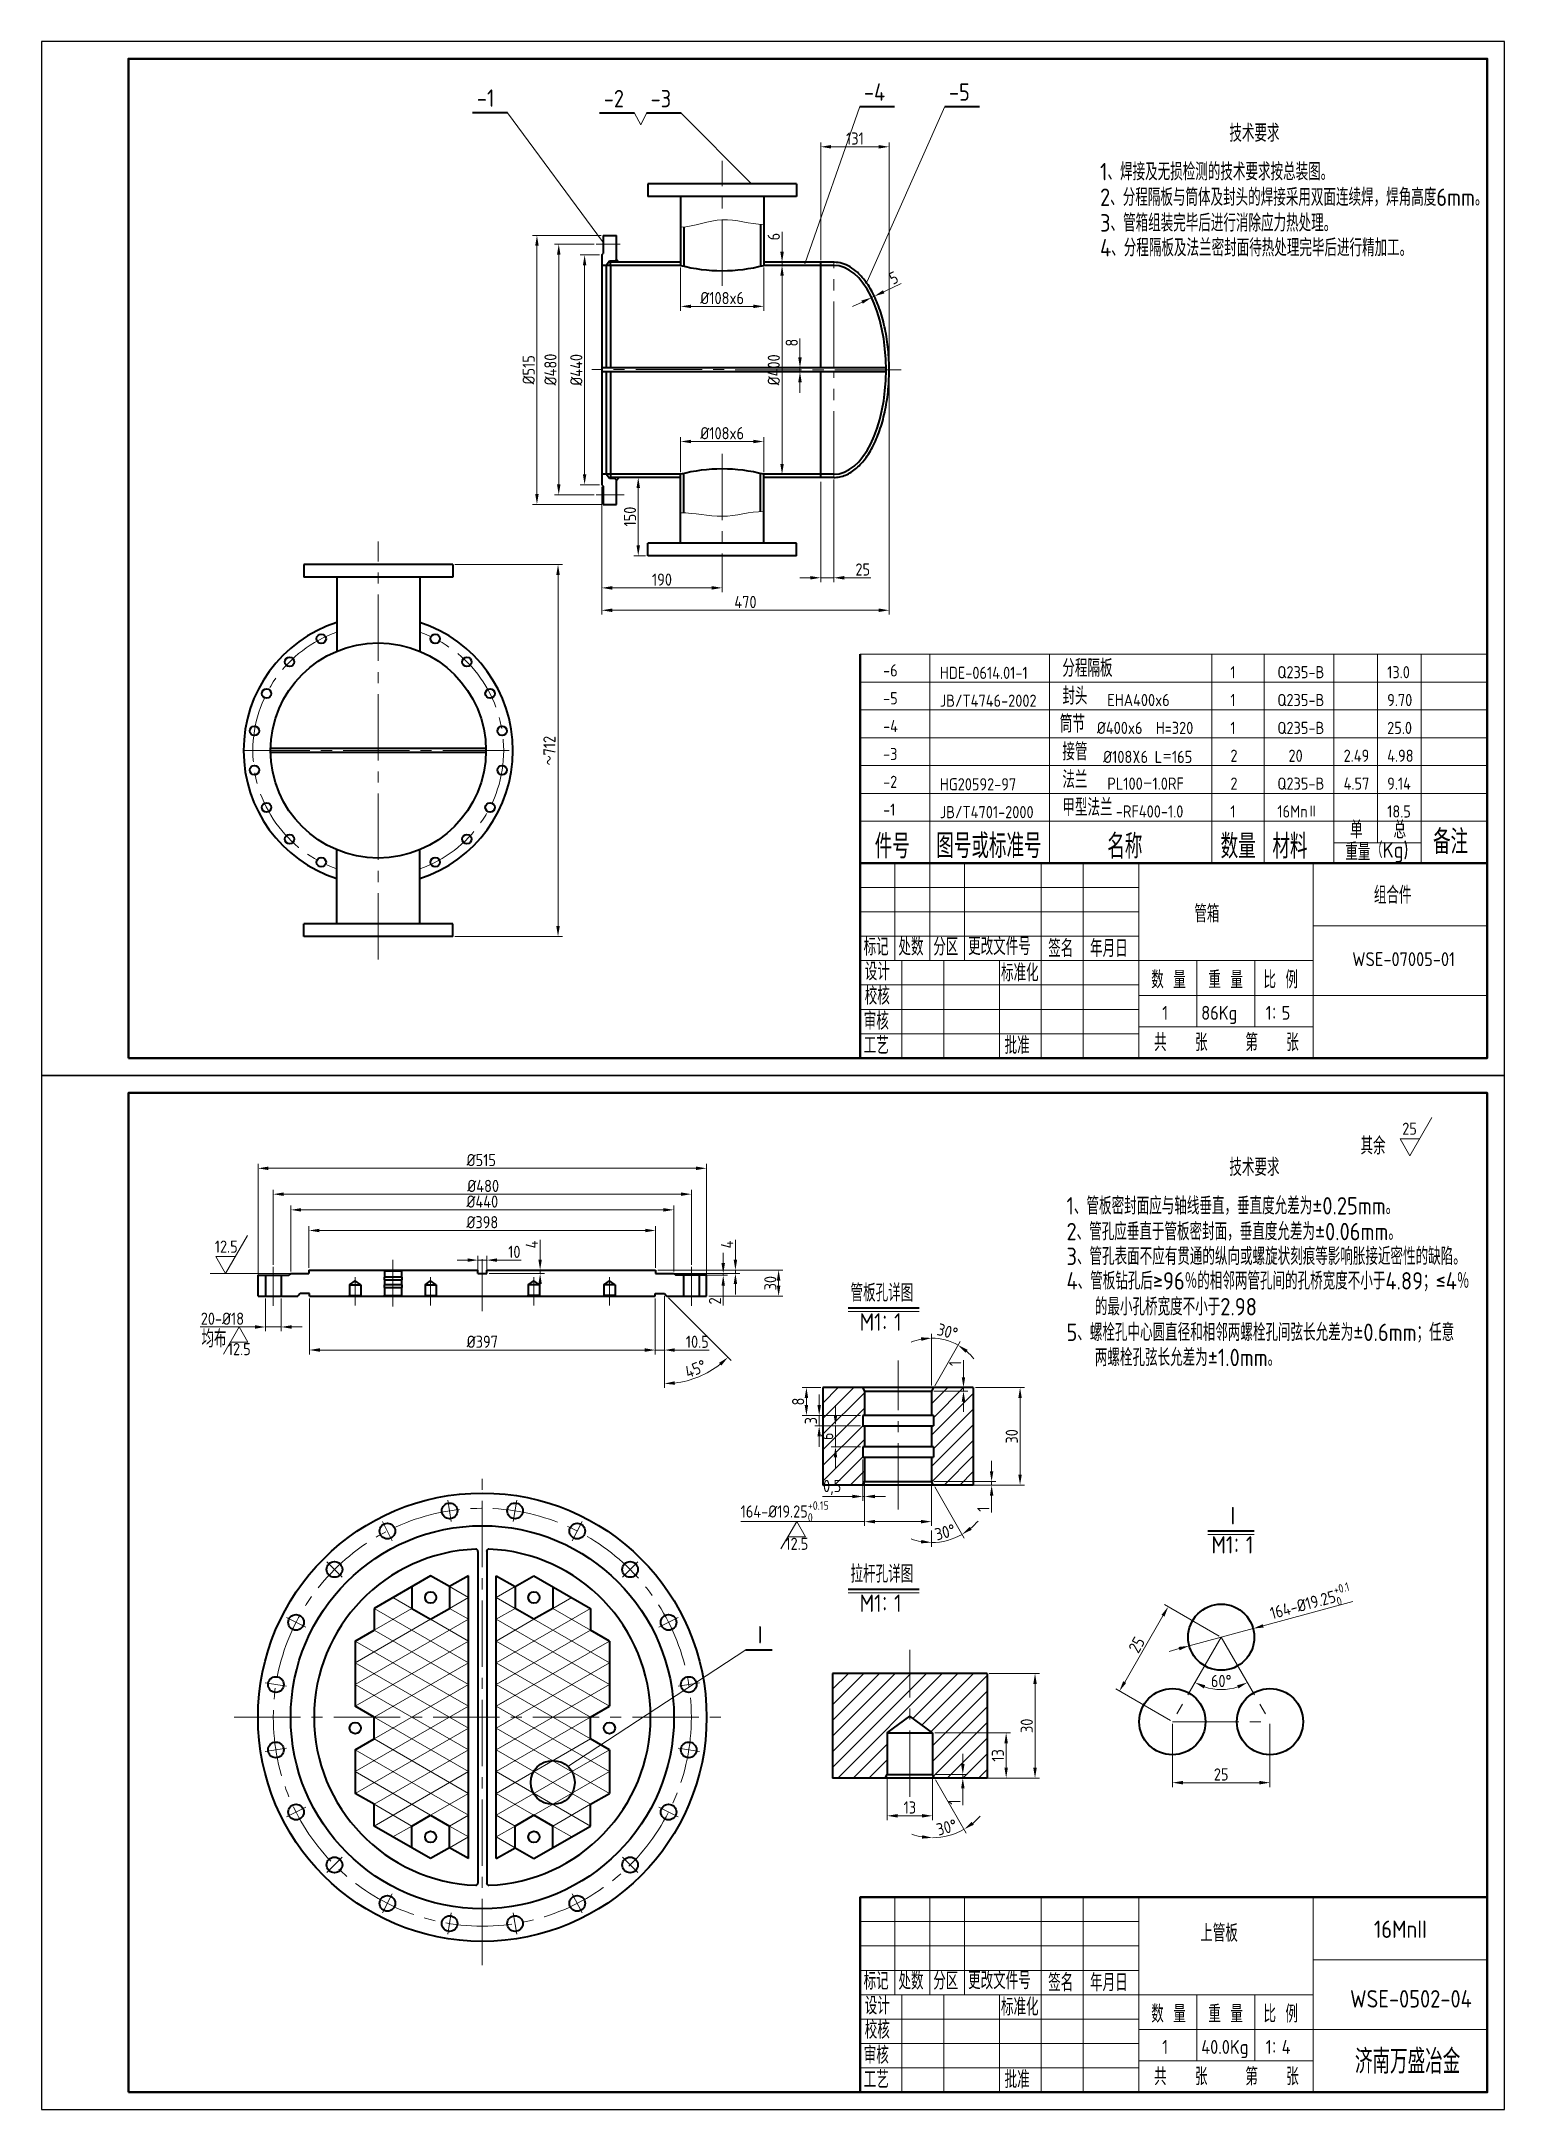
# Model space of a CAD drawing. Header units: millimetres. Extents: x -429811 to -211006, y 118619 to 258323.
# Drawn here: x -214304 to -213884, y 121480 to 122074 of the extents above; entities that cross this region are included whole.
import ezdxf
from ezdxf.enums import TextEntityAlignment as Align

# ---------------------------------------------------------------- set-up
doc = ezdxf.new("R2010")
doc.units = ezdxf.units.MM
doc.linetypes.add('CENTER2', pattern=[28.575, 19.05, -3.175, 3.175, -3.175])
for name, color, linetype, lineweight in [('图层1', 7, 'Continuous', 40), ('图层2', 1, 'Continuous', 20), ('图层3', 3, 'Continuous', 20), ('图层4', 2, 'Continuous', 20), ('图层6', 4, 'CENTER2', 20), ('图框_内框线', 5, 'Continuous', 50)]:
    doc.layers.add(name, color=color, linetype=linetype, lineweight=lineweight)
doc.layers.add('图框_外框线', color=7, linetype='Continuous')
doc.styles.add('工程字', font='gbenor.shx', dxfattribs={"bigfont": 'gbcbig.shx'})
doc.styles.add('工程字体', font='gbenor.shx', dxfattribs={"bigfont": 'gbcbig.shx'})
doc.dimstyles.new('ISO-25', dxfattribs={"dimtxt": 3.5, "dimasz": 3, "dimexe": 1.25, "dimexo": 0.625, "dimtad": 1, "dimdec": 1, "dimtxsty": '工程字体', "dimcen": 2.5, "dimclrd": 3, "dimclre": 3, "dimclrt": 2, "dimadec": 0, "dimazin": 0, "dimtfac": 1, "dimtdec": 1, "dimtmove": 0, "dimatfit": 3, "dimfxl": 0, "dimlwd": 13, "dimlwe": 13, "dimarcsym": 0})

msp = doc.modelspace()

# ---------------------------------------------------------------- texts
at = {"layer": '图层1', "style": '工程字体'}
for s, p in [('-4', (-214067.9, 122057.13)), ('-5', (-214043.5, 122057.13)), ('-1', (-214178.99, 122055.39)), ('-2', (-214142.57, 122055.24)), ('-3', (-214129.13, 122055.24))]:
    msp.add_text(s, height=5, dxfattribs=at).set_placement(p)
at = {"layer": '图层3', "style": '工程字'}
for s, p in [('25', (-213913.38, 121760.15)), ('12.5', (-214254.22, 121726.29)), ('12.5', (-214250.48, 121696.86)), ('12.5', (-214090.44, 121640.95))]:
    msp.add_text(s, height=3.5, dxfattribs=at).set_placement(p)
at = {"layer": '图层4'}
for s, height, style, p in [('技术要求', 5, '工程字体', (-213963.01, 122045.34)), ('1、焊接及无损检测的技术要求按总装图。', 5, '工程字体', (-214000.11, 122034.26)), ('2、分程隔板与筒体及封头的焊接采用双面连续焊，焊角高度6mm。', 5, '工程字体', (-214000.11, 122026.93)), ('3、管箱组装完毕后进行消除应力热处理。', 5, '工程字体', (-214000.11, 122019.55)), ('4、分程隔板及法兰密封面待热处理完毕后进行精加工。', 5, '工程字体', (-214000.11, 122012.43)), ('-6', 3.5, '工程字', (-214062.4, 121891.78)), ('分程隔板', 5, '工程字', (-214010.93, 121891.68)), ('1', 3.5, '工程字', (-213962.7, 121891.27)), ('Q235-B', 3.5, '工程字', (-213949.22, 121891.27)), ('13.0', 3.5, '工程字', (-213917.7, 121891.27)), ('HDE-0614.01-1', 3.5, '工程字', (-214046.09, 121891.08)), ('封头', 5, '工程字', (-214010.93, 121883.68)), ('-5', 3.5, '工程字', (-214062.4, 121883.78)), ('JB/T4746-2002', 3.5, '工程字', (-214046.09, 121883.08)), ('EHA400x6', 3.5, '工程字', (-213998.04, 121883.27)), ('1', 3.5, '工程字', (-213962.7, 121883.27)), ('Q235-B', 3.5, '工程字', (-213949.22, 121883.27)), ('9.70', 3.5, '工程字', (-213917.7, 121883.27)), ('-4', 3.5, '工程字', (-214062.4, 121875.78)), ('筒节', 5, '工程字', (-214011.66, 121875.68)), ('%%c400x6  H=320', 3.5, '工程字', (-214001.03, 121875.27)), ('1', 3.5, '工程字', (-213962.7, 121875.27)), ('Q235-B', 3.5, '工程字', (-213949.22, 121875.27)), ('25.0', 3.5, '工程字', (-213917.7, 121875.27)), ('-3', 3.5, '工程字', (-214062.4, 121867.78)), ('接管', 5, '工程字', (-214010.93, 121867.68)), ('法兰', 5, '工程字', (-214010.93, 121859.68)), ('%%C108χ6 L＝165', 3.5, '工程字', (-213999.23, 121866.94)), ('2', 3.5, '工程字', (-213962.7, 121867.27)), ('20', 3.5, '工程字', (-213946.03, 121867.27)), ('2.49', 3.5, '工程字', (-213930.2, 121867.27)), ('4.98', 3.5, '工程字', (-213917.7, 121867.27)), ('-2', 3.5, '工程字', (-214062.4, 121859.78)), ('HG20592-97', 3.5, '工程字', (-214046.09, 121859.08)), ('PL100－1.0RF', 3.5, '工程字', (-213998.04, 121859.27)), ('2', 3.5, '工程字', (-213962.7, 121859.27)), ('Q235-B', 3.5, '工程字', (-213949.22, 121859.27)), ('4.57', 3.5, '工程字', (-213930.2, 121859.27)), ('9.14', 3.5, '工程字', (-213917.7, 121859.27)), ('-1', 3.5, '工程字', (-214062.4, 121851.78)), ('JB/T4701-2000', 3.5, '工程字', (-214046.09, 121851.08)), ('甲型法兰', 5, '工程字', (-214010.93, 121851.68)), ('-RF400-1.0', 3.5, '工程字', (-213995.61, 121851.27)), ('1', 3.5, '工程字', (-213962.7, 121851.27)), ('16MnⅡ', 3.5, '工程字', (-213949.22, 121851.27)), ('18.5', 3.5, '工程字', (-213917.7, 121851.27)), ('单', 5, '工程字体', (-213928.33, 121845.25)), ('总', 5, '工程字体', (-213915.87, 121845.25)), ('备注', 7, '工程字体', (-213904.54, 121840.79)), ('重量', 5, '工程字体', (-213929.72, 121838.96)), ('（Kg) ', 4.5, '工程字体', (-213922.25, 121839.72)), ('组合件', 5, '工程字体', (-213921.52, 121826.51)), ('管箱', 5, '工程字体', (-213973.05, 121821.15)), ('标记', 5, '工程字', (-214067.99, 121811.63)), ('处数', 5, '工程字', (-214057.99, 121811.63)), ('分区', 5, '工程字', (-214047.99, 121811.63)), ('更改文件号', 5, '工程字', (-214037.99, 121811.77)), ('签名', 5, '工程字', (-214014.99, 121811.19)), ('年月日', 5, '工程字', (-214002.99, 121811.19)), ('WSE-07005-01', 4, '工程字体', (-213927.72, 121808.6)), ('设计', 5, '工程字', (-214067.66, 121804.54)), ('标准化', 5, '工程字', (-214028.55, 121804.19)), ('数 量', 5, '工程字', (-213985.42, 121802.19)), ('重 量', 5, '工程字', (-213969.04, 121802.19)), ('比 例', 5, '工程字', (-213953.21, 121802.19)), ('校核', 5, '工程字', (-214067.66, 121797.54)), ('审核', 5, '工程字', (-214067.95, 121790.34)), ('1', 4, '工程字体', (-213982.27, 121793.19)), ('86Kg', 4, '工程字体', (-213971.08, 121793.19)), ('1：5', 4, '工程字体', (-213952.57, 121793.19)), ('工艺', 5, '工程字', (-214067.95, 121783.34)), ('批准', 5, '工程字', (-214027.52, 121783.34)), ('共   张    第   张', 5, '工程字', (-213984.59, 121784.19)), ('其余', 5, '工程字体', (-213925.36, 121754.49)), ('技术要求', 5, '工程字体', (-213963.01, 121748.34)), ('1、管板密封面应与轴线垂直，垂直度允差为%%p0.25mm。', 5, '工程字体', (-214009.74, 121737.26)), ('2、管孔应垂直于管板密封面，垂直度允差为%%p0.06mm。', 5, '工程字体', (-214009.74, 121729.87)), ('3、管孔表面不应有贯通的纵向或螺旋状刻痕等影响胀接近密性的缺陷。', 5, '工程字体', (-214009.74, 121722.76)), ('管板孔详图', 5, '工程字体', (-214071.74, 121712.28)), ('4、管板钻孔后≥96％的相邻两管孔间的孔桥宽度不小于4.89；≤4％', 5, '工程字体', (-214009.74, 121715.71)), ('   的最小孔桥宽度不小于2.98', 5, '工程字体', (-214009.74, 121708.28)), ('M1：1', 5, '工程字体', (-214069.12, 121703.91)), ('5、螺栓孔中心圆直径和相邻两螺栓孔间弦长允差为%%p0.6mm；任意', 5, '工程字体', (-214009.74, 121700.93)), ('均布', 5, '工程字体', (-214258.06, 121699.1)), ('   两螺栓孔弦长允差为%%p1.0mm。', 5, '工程字体', (-214009.74, 121693.71)), ('I', 5, '工程字体', (-213962.69, 121648.28)), ('M1：1', 5, '工程字体', (-213968.15, 121639.9)), ('拉杆孔详图', 5, '工程字体', (-214071.74, 121631.52)), ('M1：1', 5, '工程字体', (-214069.12, 121623.14)), ('I', 5, '工程字体', (-214098.4, 121614.09)), ('上管板', 5, '工程字体', (-213971.37, 121528.39)), ('16MnII', 5, '工程字体', (-213921.52, 121529.51)), ('标记', 5, '工程字', (-214067.99, 121514.63)), ('处数', 5, '工程字', (-214057.99, 121514.63)), ('分区', 5, '工程字', (-214047.99, 121514.63)), ('更改文件号', 5, '工程字', (-214037.99, 121514.77)), ('签名', 5, '工程字', (-214014.99, 121514.19)), ('年月日', 5, '工程字', (-214002.99, 121514.19)), ('设计', 5, '工程字', (-214067.66, 121507.54)), ('标准化', 5, '工程字', (-214028.55, 121507.19)), ('数 量', 5, '工程字', (-213985.42, 121505.19)), ('重 量', 5, '工程字', (-213969.04, 121505.19)), ('比 例', 5, '工程字', (-213953.21, 121505.19)), ('WSE-0502-04', 5, '工程字体', (-213928.36, 121509.51)), ('校核', 5, '工程字', (-214067.66, 121500.54)), ('审核', 5, '工程字', (-214067.95, 121493.34)), ('1', 4, '工程字体', (-213982.27, 121496.19)), ('40.0Kg', 4, '工程字体', (-213971.08, 121496.19)), ('1：4', 4, '工程字体', (-213952.57, 121496.19)), ('济南万盛冶金', 7, '工程字体', (-213926.96, 121490.51)), ('工艺', 5, '工程字', (-214067.95, 121486.34)), ('批准', 5, '工程字', (-214027.52, 121486.34)), ('共   张    第   张', 5, '工程字', (-213984.59, 121487.19))]:
    msp.add_text(s, height=height, dxfattribs=dict(at, style=style)).set_placement(p)
at = {"layer": '图层4', "style": '工程字体'}
for tag, p in [('图号或标准号', (-214032.01, 121843.48)), ('名称', (-213993, 121843.36)), ('数量', (-213960.47, 121843.36)), ('材料', (-213945.6, 121843.36)), ('件号', (-214059.75, 121843.36))]:
    msp.add_attdef(tag, text='xxx1', height=7, dxfattribs=at).set_placement(p, align=Align.MIDDLE)

# ---------------------------------------------------------------- blocks, each defined once
blk = doc.blocks.new('*D87')
at = {"layer": 'Defpoints', "color": 0}
for p in [(-214086.25, 121980.45), (-214086.25, 121980.45), (-214086.25, 121979.25)]:
    blk.add_point(p, dxfattribs=at)
at = {"layer": '图层1', "color": 3, "lineweight": 13}
for p, q in [((-214086.25, 121983.45), (-214086.25, 121988.87)), ((-214086.87, 121980.45), (-214087.5, 121980.45)), ((-214086.25, 121979.25), (-214086.25, 121980.45)), ((-214085.62, 121979.25), (-214085, 121979.25)), ((-214086.25, 121976.25), (-214086.25, 121973.25))]:
    blk.add_line(p, q, dxfattribs=at)
at = {"layer": '图层1', "color": 3}
for points in [[(-214086.75, 121983.45), (-214085.75, 121983.45), (-214086.25, 121980.45)], [(-214086.75, 121976.25), (-214085.75, 121976.25), (-214086.25, 121979.25)]]:
    blk.add_solid(points, dxfattribs=at)
at = {"layer": '图层1', "color": 2, "insert": (-214088.62, 121987.66), "char_height": 3.5, "attachment_point": 5, "rotation": 90, "style": '工程字体'}
blk.add_mtext('8', dxfattribs=at)
blk = doc.blocks.new('*D86')
at = {"layer": 'Defpoints', "color": 0}
for p in [(-214065.72, 122000.6), (-214064.91, 122000.98), (-214064.91, 122000.98)]:
    blk.add_point(p, dxfattribs=at)
at = {"layer": '图层1', "color": 3, "lineweight": 13}
for p, q in [((-214065.99, 122001.16), (-214066.26, 122001.72)), ((-214065.18, 122001.55), (-214065.45, 122002.11)), ((-214062.2, 122002.28), (-214057.2, 122004.67)), ((-214068.42, 121999.3), (-214071.13, 121998)), ((-214065.72, 122000.6), (-214064.91, 122000.98))]:
    blk.add_line(p, q, dxfattribs=at)
at = {"layer": '图层1', "color": 3}
for points in [[(-214062.42, 122002.73), (-214061.98, 122001.83), (-214064.91, 122000.98)], [(-214068.64, 121999.75), (-214068.21, 121998.85), (-214065.72, 122000.6)]]:
    blk.add_solid(points, dxfattribs=at)
at = {"layer": '图层1', "color": 2, "insert": (-214059.37, 122006.26), "char_height": 3.5, "attachment_point": 5, "rotation": 25.58051, "style": '工程字体'}
blk.add_mtext('5', dxfattribs=at)
blk = doc.blocks.new('*D85')
at = {"layer": 'Defpoints', "color": 0}
for p in [(-214091.49, 122010.75), (-214091.39, 122010.75), (-214091.39, 122009.85)]:
    blk.add_point(p, dxfattribs=at)
at = {"layer": '图层1', "color": 3, "lineweight": 13}
for p, q in [((-214091.39, 122013.75), (-214091.39, 122019.49)), ((-214092.02, 122009.85), (-214092.64, 122009.85)), ((-214091.39, 122009.85), (-214091.39, 122010.75)), ((-214090.87, 122010.75), (-214090.14, 122010.75)), ((-214091.39, 122006.85), (-214091.39, 122003.85))]:
    blk.add_line(p, q, dxfattribs=at)
at = {"layer": '图层1', "color": 3}
for points in [[(-214091.89, 122013.75), (-214090.89, 122013.75), (-214091.39, 122010.75)], [(-214091.89, 122006.85), (-214090.89, 122006.85), (-214091.39, 122009.85)]]:
    blk.add_solid(points, dxfattribs=at)
at = {"layer": '图层1', "color": 2, "insert": (-214093.77, 122018.12), "char_height": 3.5, "attachment_point": 5, "rotation": 90, "style": '工程字体'}
blk.add_mtext('6', dxfattribs=at)
blk = doc.blocks.new('*D84')
at = {"layer": 'Defpoints', "color": 0}
for p in [(-214091.49, 122009.85), (-214091.49, 121949.85), (-214091.39, 121949.85)]:
    blk.add_point(p, dxfattribs=at)
at = {"layer": '图层1', "color": 3, "lineweight": 13}
for p, q in [((-214090.87, 122009.85), (-214090.14, 122009.85)), ((-214091.39, 122006.85), (-214091.39, 121952.85)), ((-214090.87, 121949.85), (-214090.14, 121949.85))]:
    blk.add_line(p, q, dxfattribs=at)
at = {"layer": '图层1', "color": 3}
for points in [[(-214091.89, 122006.85), (-214090.89, 122006.85), (-214091.39, 122009.85)], [(-214091.89, 121952.85), (-214090.89, 121952.85), (-214091.39, 121949.85)]]:
    blk.add_solid(points, dxfattribs=at)
at = {"layer": '图层1', "color": 2, "insert": (-214093.77, 121979.85), "char_height": 3.5, "attachment_point": 5, "rotation": 90, "style": '工程字体'}
blk.add_mtext('%%c400', dxfattribs=at)
blk = doc.blocks.new('*D83')
at = {"layer": 'Defpoints', "color": 0}
for p in [(-214185.92, 121923.92), (-214185.92, 121817.12), (-214155.7, 121817.12)]:
    blk.add_point(p, dxfattribs=at)
at = {"layer": '图层1', "color": 3, "lineweight": 13}
for p, q in [((-214185.3, 121923.92), (-214154.45, 121923.92)), ((-214155.7, 121920.92), (-214155.7, 121820.12)), ((-214185.3, 121817.12), (-214154.45, 121817.12))]:
    blk.add_line(p, q, dxfattribs=at)
at = {"layer": '图层1', "color": 3}
for points in [[(-214156.2, 121920.92), (-214155.2, 121920.92), (-214155.7, 121923.92)], [(-214156.2, 121820.12), (-214155.2, 121820.12), (-214155.7, 121817.12)]]:
    blk.add_solid(points, dxfattribs=at)
at = {"layer": '图层1', "color": 2, "insert": (-214158.17, 121870.52), "char_height": 3.5, "attachment_point": 5, "rotation": 90, "style": '工程字体'}
blk.add_mtext('～712', dxfattribs=at)
blk = doc.blocks.new('*D74')
at = {"layer": 'Defpoints', "color": 0}
for p in [(-214060.65, 121979.85), (-214143.15, 121946.85), (-214060.65, 121910.8)]:
    blk.add_point(p, dxfattribs=at)
at = {"layer": '图层1', "color": 3, "lineweight": 13}
for p, q in [((-214060.65, 121979.22), (-214060.65, 121909.55)), ((-214143.15, 121946.22), (-214143.15, 121909.55)), ((-214140.15, 121910.8), (-214063.65, 121910.8))]:
    blk.add_line(p, q, dxfattribs=at)
at = {"layer": '图层1', "color": 3}
for points in [[(-214140.15, 121911.3), (-214140.15, 121910.3), (-214143.15, 121910.8)], [(-214063.65, 121911.3), (-214063.65, 121910.3), (-214060.65, 121910.8)]]:
    blk.add_solid(points, dxfattribs=at)
at = {"layer": '图层1', "color": 2, "insert": (-214101.9, 121913.17), "char_height": 3.5, "attachment_point": 5, "style": '工程字体'}
blk.add_mtext('470', dxfattribs=at)
blk = doc.blocks.new('*D82')
at = {"layer": 'Defpoints', "color": 0}
for p in [(-214080.3, 122043.91), (-214080.3, 122010.75), (-214060.65, 121979.85)]:
    blk.add_point(p, dxfattribs=at)
at = {"layer": '图层1', "color": 3, "lineweight": 13}
for p, q in [((-214080.3, 122011.37), (-214080.3, 122045.16)), ((-214063.65, 122043.91), (-214077.3, 122043.91)), ((-214060.65, 121980.47), (-214060.65, 122045.16))]:
    blk.add_line(p, q, dxfattribs=at)
at = {"layer": '图层1', "color": 3}
for points in [[(-214077.3, 122044.41), (-214077.3, 122043.41), (-214080.3, 122043.91)], [(-214063.65, 122044.41), (-214063.65, 122043.41), (-214060.65, 122043.91)]]:
    blk.add_solid(points, dxfattribs=at)
at = {"layer": '图层1', "color": 2, "insert": (-214070.48, 122046.28), "char_height": 3.5, "attachment_point": 5, "style": '工程字体'}
blk.add_mtext('131', dxfattribs=at)
blk = doc.blocks.new('*D81')
at = {"layer": 'Defpoints', "color": 0}
for p in [(-214120.5, 122009.84), (-214096.65, 122009.84), (-214096.65, 121998.08)]:
    blk.add_point(p, dxfattribs=at)
at = {"layer": '图层1', "color": 3, "lineweight": 13}
for p, q in [((-214120.5, 122009.22), (-214120.5, 121996.83)), ((-214096.65, 122009.22), (-214096.65, 121996.83)), ((-214117.5, 121998.08), (-214099.65, 121998.08))]:
    blk.add_line(p, q, dxfattribs=at)
at = {"layer": '图层1', "color": 3}
for points in [[(-214117.5, 121998.58), (-214117.5, 121997.58), (-214120.5, 121998.08)], [(-214099.65, 121998.58), (-214099.65, 121997.58), (-214096.65, 121998.08)]]:
    blk.add_solid(points, dxfattribs=at)
at = {"layer": '图层1', "color": 2, "insert": (-214108.58, 122000.46), "char_height": 3.5, "attachment_point": 5, "style": '工程字体'}
blk.add_mtext('%%c108x6', dxfattribs=at)
blk = doc.blocks.new('*D80')
at = {"layer": 'Defpoints', "color": 0}
for p in [(-214132.67, 121948.95), (-214129.95, 121948.95), (-214129.95, 121926.45)]:
    blk.add_point(p, dxfattribs=at)
at = {"layer": '图层1', "color": 3, "lineweight": 13}
for p, q in [((-214130.58, 121948.95), (-214133.92, 121948.95)), ((-214132.67, 121929.45), (-214132.67, 121945.95)), ((-214130.58, 121926.45), (-214133.92, 121926.45))]:
    blk.add_line(p, q, dxfattribs=at)
at = {"layer": '图层1', "color": 3}
for points in [[(-214133.17, 121945.95), (-214132.17, 121945.95), (-214132.67, 121948.95)], [(-214133.17, 121929.45), (-214132.17, 121929.45), (-214132.67, 121926.45)]]:
    blk.add_solid(points, dxfattribs=at)
at = {"layer": '图层1', "color": 2, "insert": (-214135.04, 121937.7), "char_height": 3.5, "attachment_point": 5, "rotation": 90, "style": '工程字体'}
blk.add_mtext('150', dxfattribs=at)
blk = doc.blocks.new('*D79')
at = {"layer": 'Defpoints', "color": 0}
for p in [(-214096.65, 121959.27), (-214120.5, 121949.85), (-214096.65, 121949.85)]:
    blk.add_point(p, dxfattribs=at)
at = {"layer": '图层1', "color": 3, "lineweight": 13}
for p, q in [((-214120.5, 121950.47), (-214120.5, 121960.52)), ((-214096.65, 121950.47), (-214096.65, 121960.52)), ((-214117.5, 121959.27), (-214099.65, 121959.27))]:
    blk.add_line(p, q, dxfattribs=at)
at = {"layer": '图层1', "color": 3}
for points in [[(-214117.5, 121959.77), (-214117.5, 121958.77), (-214120.5, 121959.27)], [(-214099.65, 121959.77), (-214099.65, 121958.77), (-214096.65, 121959.27)]]:
    blk.add_solid(points, dxfattribs=at)
at = {"layer": '图层1', "color": 2, "insert": (-214108.58, 121961.65), "char_height": 3.5, "attachment_point": 5, "style": '工程字体'}
blk.add_mtext('%%C108x6', dxfattribs=at)
blk = doc.blocks.new('*D78')
at = {"layer": 'Defpoints', "color": 0}
for p in [(-214080.3, 121948.32), (-214076.55, 121948.95), (-214076.55, 121920.13)]:
    blk.add_point(p, dxfattribs=at)
at = {"layer": '图层1', "color": 3, "lineweight": 13}
for p, q in [((-214076.55, 121948.32), (-214076.55, 121918.88)), ((-214080.3, 121947.7), (-214080.3, 121918.88)), ((-214083.3, 121920.13), (-214086.3, 121920.13)), ((-214080.3, 121920.13), (-214076.55, 121920.13)), ((-214073.55, 121920.13), (-214065.9, 121920.13))]:
    blk.add_line(p, q, dxfattribs=at)
at = {"layer": '图层1', "color": 3}
for points in [[(-214083.3, 121920.63), (-214083.3, 121919.63), (-214080.3, 121920.13)], [(-214073.55, 121920.63), (-214073.55, 121919.63), (-214076.55, 121920.13)]]:
    blk.add_solid(points, dxfattribs=at)
at = {"layer": '图层1', "color": 2, "insert": (-214068.23, 121922.51), "char_height": 3.5, "attachment_point": 5, "style": '工程字体'}
blk.add_mtext('25', dxfattribs=at)
blk = doc.blocks.new('*D77')
at = {"layer": 'Defpoints', "color": 0}
for p in [(-214148.07, 122012.85), (-214143.15, 122012.85), (-214143.15, 121946.85)]:
    blk.add_point(p, dxfattribs=at)
at = {"layer": '图层1', "color": 3, "lineweight": 13}
for p, q in [((-214143.78, 122012.85), (-214149.32, 122012.85)), ((-214148.07, 121949.85), (-214148.07, 122009.85)), ((-214143.78, 121946.85), (-214149.32, 121946.85))]:
    blk.add_line(p, q, dxfattribs=at)
at = {"layer": '图层1', "color": 3}
for points in [[(-214148.57, 122009.85), (-214147.57, 122009.85), (-214148.07, 122012.85)], [(-214148.57, 121949.85), (-214147.57, 121949.85), (-214148.07, 121946.85)]]:
    blk.add_solid(points, dxfattribs=at)
at = {"layer": '图层1', "color": 2, "insert": (-214150.45, 121979.85), "char_height": 3.5, "attachment_point": 5, "rotation": 90, "style": '工程字体'}
blk.add_mtext('%%c440', dxfattribs=at)
blk = doc.blocks.new('*D76')
at = {"layer": 'Defpoints', "color": 0}
for p in [(-214144.73, 122015.94), (-214155.49, 121943.94), (-214144.75, 121943.94)]:
    blk.add_point(p, dxfattribs=at)
at = {"layer": '图层1', "color": 3, "lineweight": 13}
for p, q in [((-214145.36, 122015.94), (-214156.74, 122015.94)), ((-214155.49, 122012.94), (-214155.49, 121946.94)), ((-214145.37, 121943.94), (-214156.74, 121943.94))]:
    blk.add_line(p, q, dxfattribs=at)
at = {"layer": '图层1', "color": 3}
for points in [[(-214155.99, 122012.94), (-214154.99, 122012.94), (-214155.49, 122015.94)], [(-214155.99, 121946.94), (-214154.99, 121946.94), (-214155.49, 121943.94)]]:
    blk.add_solid(points, dxfattribs=at)
at = {"layer": '图层1', "color": 2, "insert": (-214157.87, 121979.94), "char_height": 3.5, "attachment_point": 5, "rotation": 90, "style": '工程字体'}
blk.add_mtext('%%c480', dxfattribs=at)
blk = doc.blocks.new('*D75')
at = {"layer": 'Defpoints', "color": 0}
for p in [(-214142.7, 122018.47), (-214161.75, 121941.22), (-214142.7, 121941.22)]:
    blk.add_point(p, dxfattribs=at)
at = {"layer": '图层1', "color": 3, "lineweight": 13}
for p, q in [((-214143.33, 122018.47), (-214163, 122018.47)), ((-214161.75, 122015.47), (-214161.75, 121944.22)), ((-214143.33, 121941.22), (-214163, 121941.22))]:
    blk.add_line(p, q, dxfattribs=at)
at = {"layer": '图层1', "color": 3}
for points in [[(-214162.25, 122015.47), (-214161.25, 122015.47), (-214161.75, 122018.47)], [(-214162.25, 121944.22), (-214161.25, 121944.22), (-214161.75, 121941.22)]]:
    blk.add_solid(points, dxfattribs=at)
at = {"layer": '图层1', "color": 2, "insert": (-214164.12, 121979.85), "char_height": 3.5, "attachment_point": 5, "rotation": 90, "style": '工程字体'}
blk.add_mtext('%%c515', dxfattribs=at)
blk = doc.blocks.new('*D88')
at = {"layer": 'Defpoints', "color": 0}
for p in [(-214143.15, 121925.91), (-214108.58, 121926.45), (-214108.58, 121917.23)]:
    blk.add_point(p, dxfattribs=at)
at = {"layer": '图层1', "color": 3, "lineweight": 13}
for p, q in [((-214143.15, 121925.28), (-214143.15, 121915.98)), ((-214108.58, 121925.82), (-214108.58, 121915.98)), ((-214140.15, 121917.23), (-214111.58, 121917.23))]:
    blk.add_line(p, q, dxfattribs=at)
at = {"layer": '图层1', "color": 3}
for points in [[(-214140.15, 121917.73), (-214140.15, 121916.73), (-214143.15, 121917.23)], [(-214111.58, 121917.73), (-214111.58, 121916.73), (-214108.58, 121917.23)]]:
    blk.add_solid(points, dxfattribs=at)
at = {"layer": '图层1', "color": 2, "insert": (-214125.86, 121919.61), "char_height": 3.5, "attachment_point": 5, "style": '工程字体'}
blk.add_mtext('190', dxfattribs=at)
blk = doc.blocks.new('*D89')
at = {"layer": 'Defpoints', "color": 0}
for p in [(-213956.18, 121618.34), (-213974.52, 121613.38)]:
    blk.add_point(p, dxfattribs=at)
at = {"layer": '图层1', "color": 3, "lineweight": 13}
for p, q in [((-213927.55, 121626.08), (-213953.29, 121619.12)), ((-213974.52, 121613.38), (-213956.18, 121618.34)), ((-213977.42, 121612.59), (-213980.32, 121611.81))]:
    blk.add_line(p, q, dxfattribs=at)
at = {"layer": '图层1', "color": 3}
for points in [[(-213953.42, 121619.6), (-213953.16, 121618.64), (-213956.18, 121618.34)], [(-213977.55, 121613.07), (-213977.29, 121612.11), (-213974.52, 121613.38)]]:
    blk.add_solid(points, dxfattribs=at)
at = {"layer": '图层1', "color": 2, "insert": (-213939.72, 121625.76), "char_height": 3.5, "attachment_point": 5, "rotation": 15.13463, "style": '工程字体'}
blk.add_mtext('\\A1;164-%%c19.25{\\H0.7x;\\S+0.1^ 0;}', dxfattribs=at)
blk = doc.blocks.new('*D94')
at = {"layer": 'Defpoints', "color": 0}
for p in [(-213979.35, 121591.61), (-213951.35, 121591.61), (-213951.35, 121574.09)]:
    blk.add_point(p, dxfattribs=at)
at = {"layer": '图层1', "color": 3, "lineweight": 13}
for p, q in [((-213979.35, 121590.98), (-213979.35, 121572.84)), ((-213951.35, 121590.98), (-213951.35, 121572.84)), ((-213976.35, 121574.09), (-213954.35, 121574.09))]:
    blk.add_line(p, q, dxfattribs=at)
at = {"layer": '图层1', "color": 3}
for points in [[(-213976.35, 121574.59), (-213976.35, 121573.59), (-213979.35, 121574.09)], [(-213954.35, 121574.59), (-213954.35, 121573.59), (-213951.35, 121574.09)]]:
    blk.add_solid(points, dxfattribs=at)
at = {"layer": '图层1', "color": 2, "insert": (-213965.35, 121576.46), "char_height": 3.5, "attachment_point": 5, "style": '工程字体'}
blk.add_mtext('25', dxfattribs=at)
blk = doc.blocks.new('*D93')
at = {"layer": 'Defpoints', "color": 0}
for p in [(-213965.35, 121615.86), (-213965.35, 121615.86), (-213967.96, 121601.06), (-213979.35, 121591.61), (-213951.35, 121591.61)]:
    blk.add_point(p, dxfattribs=at)
at = {"layer": '图层1', "color": 3, "lineweight": 13}
blk.add_arc((-213965.35, 121615.86), 15.02, 251.46131, 288.53869, dxfattribs=at)
at = {"layer": '图层1', "color": 3}
for points in [[(-213970.33, 121601.16), (-213969.92, 121602.07), (-213972.86, 121602.85)], [(-213960.78, 121602.07), (-213960.37, 121601.16), (-213957.84, 121602.85)]]:
    blk.add_solid(points, dxfattribs=at)
at = {"layer": '图层1', "color": 2, "insert": (-213965.35, 121603.3), "char_height": 3.5, "attachment_point": 5, "style": '工程字体'}
blk.add_mtext('60°', dxfattribs=at)
blk = doc.blocks.new('*D92')
at = {"layer": 'Defpoints', "color": 0}
for p in [(-213965.35, 121615.86), (-213994.55, 121600.38), (-213979.35, 121591.61)]:
    blk.add_point(p, dxfattribs=at)
at = {"layer": '图层1', "color": 3, "lineweight": 13}
for p, q in [((-213982.05, 121622.03), (-213993.05, 121602.98)), ((-213965.89, 121616.17), (-213981.63, 121625.25)), ((-213979.89, 121591.92), (-213995.63, 121601.01))]:
    blk.add_line(p, q, dxfattribs=at)
at = {"layer": '图层1', "color": 3}
for points in [[(-213982.48, 121622.28), (-213981.62, 121621.78), (-213980.55, 121624.63)], [(-213993.48, 121603.23), (-213992.62, 121602.73), (-213994.55, 121600.38)]]:
    blk.add_solid(points, dxfattribs=at)
at = {"layer": '图层1', "color": 2, "insert": (-213989.61, 121613.69), "char_height": 3.5, "attachment_point": 5, "rotation": 60, "style": '工程字体'}
blk.add_mtext('25', dxfattribs=at)
blk = doc.blocks.new('*D112')
at = {"layer": 'Defpoints', "color": 0}
for p in [(-214113.06, 121750.53), (-214241.81, 121713.8), (-214113.06, 121713.8)]:
    blk.add_point(p, dxfattribs=at)
at = {"layer": '图层1', "color": 3, "lineweight": 13}
for p, q in [((-214241.81, 121714.42), (-214241.81, 121751.78)), ((-214238.81, 121750.53), (-214116.06, 121750.53)), ((-214113.06, 121714.42), (-214113.06, 121751.78))]:
    blk.add_line(p, q, dxfattribs=at)
at = {"layer": '图层1', "color": 3}
for points in [[(-214238.81, 121751.03), (-214238.81, 121750.03), (-214241.81, 121750.53)], [(-214116.06, 121751.03), (-214116.06, 121750.03), (-214113.06, 121750.53)]]:
    blk.add_solid(points, dxfattribs=at)
at = {"layer": '图层1', "color": 2, "insert": (-214177.73, 121752.9), "char_height": 3.5, "attachment_point": 5, "style": '工程字体'}
blk.add_mtext('%%c515', dxfattribs=at)
blk = doc.blocks.new('*D113')
at = {"layer": 'Defpoints', "color": 0}
for p in [(-214117.43, 121743.1), (-214237.43, 121722.19), (-214117.43, 121722.19)]:
    blk.add_point(p, dxfattribs=at)
at = {"layer": '图层1', "color": 3, "lineweight": 13}
for p, q in [((-214237.43, 121722.82), (-214237.43, 121744.35)), ((-214234.43, 121743.1), (-214120.43, 121743.1)), ((-214117.43, 121722.82), (-214117.43, 121744.35))]:
    blk.add_line(p, q, dxfattribs=at)
at = {"layer": '图层1', "color": 3}
for points in [[(-214234.43, 121743.6), (-214234.43, 121742.6), (-214237.43, 121743.1)], [(-214120.43, 121743.6), (-214120.43, 121742.6), (-214117.43, 121743.1)]]:
    blk.add_solid(points, dxfattribs=at)
at = {"layer": '图层1', "color": 2, "insert": (-214177.18, 121745.47), "char_height": 3.5, "attachment_point": 5, "style": '工程字体'}
blk.add_mtext('%%c480', dxfattribs=at)
blk = doc.blocks.new('*D114')
at = {"layer": 'Defpoints', "color": 0}
for p in [(-214232.43, 121738.6), (-214232.43, 121720.3), (-214122.43, 121720.3)]:
    blk.add_point(p, dxfattribs=at)
at = {"layer": '图层1', "color": 3, "lineweight": 13}
for p, q in [((-214232.43, 121720.92), (-214232.43, 121739.85)), ((-214125.43, 121738.6), (-214229.43, 121738.6)), ((-214122.43, 121720.92), (-214122.43, 121739.85))]:
    blk.add_line(p, q, dxfattribs=at)
at = {"layer": '图层1', "color": 3}
for points in [[(-214229.43, 121739.1), (-214229.43, 121738.1), (-214232.43, 121738.6)], [(-214125.43, 121739.1), (-214125.43, 121738.1), (-214122.43, 121738.6)]]:
    blk.add_solid(points, dxfattribs=at)
at = {"layer": '图层1', "color": 2, "insert": (-214177.43, 121740.98), "char_height": 3.5, "attachment_point": 5, "style": '工程字体'}
blk.add_mtext('%%c440', dxfattribs=at)
blk = doc.blocks.new('*D115')
at = {"layer": 'Defpoints', "color": 0}
for p in [(-214227.18, 121732.67), (-214227.18, 121721.3), (-214127.68, 121721.3)]:
    blk.add_point(p, dxfattribs=at)
at = {"layer": '图层1', "color": 3, "lineweight": 13}
for p, q in [((-214227.18, 121721.92), (-214227.18, 121733.92)), ((-214130.68, 121732.67), (-214224.18, 121732.67)), ((-214127.68, 121721.92), (-214127.68, 121733.92))]:
    blk.add_line(p, q, dxfattribs=at)
at = {"layer": '图层1', "color": 3}
for points in [[(-214224.18, 121733.17), (-214224.18, 121732.17), (-214227.18, 121732.67)], [(-214130.68, 121733.17), (-214130.68, 121732.17), (-214127.68, 121732.67)]]:
    blk.add_solid(points, dxfattribs=at)
at = {"layer": '图层1', "color": 2, "insert": (-214177.43, 121735.05), "char_height": 3.5, "attachment_point": 5, "style": '工程字体'}
blk.add_mtext('%%c398', dxfattribs=at)
blk = doc.blocks.new('*D116')
at = {"layer": 'Defpoints', "color": 0}
for p in [(-214127.68, 121721.3), (-214127.68, 121720.3), (-214104.78, 121720.3)]:
    blk.add_point(p, dxfattribs=at)
at = {"layer": '图层1', "color": 3, "lineweight": 13}
for p, q in [((-214104.78, 121724.3), (-214104.78, 121730)), ((-214127.06, 121721.3), (-214103.53, 121721.3)), ((-214127.06, 121720.3), (-214103.53, 121720.3)), ((-214104.78, 121720.3), (-214104.78, 121721.3)), ((-214104.78, 121717.3), (-214104.78, 121714.3))]:
    blk.add_line(p, q, dxfattribs=at)
at = {"layer": '图层1', "color": 3}
for points in [[(-214105.28, 121724.3), (-214104.28, 121724.3), (-214104.78, 121721.3)], [(-214105.28, 121717.3), (-214104.28, 121717.3), (-214104.78, 121720.3)]]:
    blk.add_solid(points, dxfattribs=at)
at = {"layer": '图层1', "color": 2, "insert": (-214107.15, 121728.65), "char_height": 3.5, "attachment_point": 5, "rotation": 90, "style": '工程字体'}
blk.add_mtext('4', dxfattribs=at)
blk = doc.blocks.new('*D117')
at = {"layer": 'Defpoints', "color": 0}
for p in [(-214122.43, 121720.3), (-214121.93, 121719.8), (-214108.28, 121719.8)]:
    blk.add_point(p, dxfattribs=at)
at = {"layer": '图层1', "color": 3, "lineweight": 13}
for p, q in [((-214108.28, 121723.3), (-214108.28, 121726.3)), ((-214121.81, 121720.3), (-214107.03, 121720.3)), ((-214121.31, 121719.8), (-214107.03, 121719.8)), ((-214108.28, 121720.3), (-214108.28, 121719.8)), ((-214108.28, 121716.8), (-214108.28, 121711.13))]:
    blk.add_line(p, q, dxfattribs=at)
at = {"layer": '图层1', "color": 3}
for points in [[(-214108.78, 121723.3), (-214107.78, 121723.3), (-214108.28, 121720.3)], [(-214108.78, 121716.8), (-214107.78, 121716.8), (-214108.28, 121719.8)]]:
    blk.add_solid(points, dxfattribs=at)
at = {"layer": '图层1', "color": 2, "insert": (-214110.66, 121712.46), "char_height": 3.5, "attachment_point": 5, "rotation": 90, "style": '工程字体'}
blk.add_mtext('2', dxfattribs=at)
blk = doc.blocks.new('*D118')
at = {"layer": 'Defpoints', "color": 0}
for p in [(-214127.68, 121721.3), (-214113.06, 121713.8), (-214092.38, 121713.8)]:
    blk.add_point(p, dxfattribs=at)
at = {"layer": '图层1', "color": 3, "lineweight": 13}
for p, q in [((-214127.06, 121721.3), (-214091.13, 121721.3)), ((-214092.38, 121718.3), (-214092.38, 121716.8)), ((-214112.43, 121713.8), (-214091.13, 121713.8))]:
    blk.add_line(p, q, dxfattribs=at)
at = {"layer": '图层1', "color": 3}
for points in [[(-214092.88, 121718.3), (-214091.88, 121718.3), (-214092.38, 121721.3)], [(-214092.88, 121716.8), (-214091.88, 121716.8), (-214092.38, 121713.8)]]:
    blk.add_solid(points, dxfattribs=at)
at = {"layer": '图层1', "color": 2, "insert": (-214094.76, 121717.55), "char_height": 3.5, "attachment_point": 5, "rotation": 90, "style": '工程字体'}
blk.add_mtext('30', dxfattribs=at)
blk = doc.blocks.new('*D119')
at = {"layer": 'Defpoints', "color": 0}
for p in [(-214227.06, 121713.8), (-214127.81, 121713.8), (-214127.81, 121698.35)]:
    blk.add_point(p, dxfattribs=at)
at = {"layer": '图层1', "color": 3, "lineweight": 13}
for p, q in [((-214227.06, 121713.17), (-214227.06, 121697.1)), ((-214127.81, 121713.17), (-214127.81, 121697.1)), ((-214224.06, 121698.35), (-214130.81, 121698.35))]:
    blk.add_line(p, q, dxfattribs=at)
at = {"layer": '图层1', "color": 3}
for points in [[(-214224.06, 121698.85), (-214224.06, 121697.85), (-214227.06, 121698.35)], [(-214130.81, 121698.85), (-214130.81, 121697.85), (-214127.81, 121698.35)]]:
    blk.add_solid(points, dxfattribs=at)
at = {"layer": '图层1', "color": 2, "insert": (-214177.43, 121700.73), "char_height": 3.5, "attachment_point": 5, "style": '工程字体'}
blk.add_mtext('%%c397', dxfattribs=at)
blk = doc.blocks.new('*D120')
at = {"layer": 'Defpoints', "color": 0}
for p in [(-214127.81, 121713.8), (-214125.18, 121714.55), (-214125.18, 121698.33)]:
    blk.add_point(p, dxfattribs=at)
at = {"layer": '图层1', "color": 3, "lineweight": 13}
for p, q in [((-214127.81, 121713.17), (-214127.81, 121697.08)), ((-214125.18, 121713.92), (-214125.18, 121697.08)), ((-214130.81, 121698.33), (-214133.81, 121698.33)), ((-214127.81, 121698.33), (-214125.18, 121698.33)), ((-214122.18, 121698.33), (-214112.27, 121698.33))]:
    blk.add_line(p, q, dxfattribs=at)
at = {"layer": '图层1', "color": 3}
for points in [[(-214130.81, 121698.83), (-214130.81, 121697.83), (-214127.81, 121698.33)], [(-214122.18, 121698.83), (-214122.18, 121697.83), (-214125.18, 121698.33)]]:
    blk.add_solid(points, dxfattribs=at)
at = {"layer": '图层1', "color": 2, "insert": (-214115.72, 121700.71), "char_height": 3.5, "attachment_point": 5, "style": '工程字体'}
blk.add_mtext('10.5', dxfattribs=at)
blk = doc.blocks.new('*D121')
at = {"layer": 'Defpoints', "color": 0}
for p in [(-214125.18, 121714.55), (-214125.18, 121714.55), (-214124.43, 121713.8), (-214125.18, 121699.14), (-214118.49, 121689.58)]:
    blk.add_point(p, dxfattribs=at)
at = {"layer": '图层1', "color": 3, "lineweight": 13}
for p, q in [((-214123.99, 121713.35), (-214106.02, 121695.38)), ((-214125.18, 121698.51), (-214125.18, 121687.45))]:
    blk.add_line(p, q, dxfattribs=at)
blk.add_arc((-214125.18, 121714.55), 25.85, 276.65361, 308.34639, dxfattribs=at)
at = {"layer": '图层1', "color": 3}
for points in [[(-214109.48, 121694.65), (-214108.81, 121693.9), (-214106.9, 121696.27)], [(-214122.16, 121688.37), (-214122.21, 121689.37), (-214125.18, 121688.7)]]:
    blk.add_solid(points, dxfattribs=at)
at = {"layer": '图层1', "color": 2, "insert": (-214116.23, 121692.95), "char_height": 3.5, "attachment_point": 5, "rotation": 22.5, "style": '工程字体'}
blk.add_mtext('45°', dxfattribs=at)
blk = doc.blocks.new('*D122')
at = {"layer": 'Defpoints', "color": 0}
for p in [(-214176.18, 121724.17), (-214178.68, 121720.3), (-214176.18, 121720.3)]:
    blk.add_point(p, dxfattribs=at)
at = {"layer": '图层1', "color": 3, "lineweight": 13}
for p, q in [((-214181.68, 121724.17), (-214184.68, 121724.17)), ((-214178.68, 121720.92), (-214178.68, 121725.42)), ((-214178.68, 121724.17), (-214176.18, 121724.17)), ((-214176.18, 121720.92), (-214176.18, 121725.42)), ((-214173.18, 121724.17), (-214166.3, 121724.17))]:
    blk.add_line(p, q, dxfattribs=at)
at = {"layer": '图层1', "color": 3}
for points in [[(-214181.68, 121724.67), (-214181.68, 121723.67), (-214178.68, 121724.17)], [(-214173.18, 121724.67), (-214173.18, 121723.67), (-214176.18, 121724.17)]]:
    blk.add_solid(points, dxfattribs=at)
at = {"layer": '图层1', "color": 2, "insert": (-214168.24, 121726.54), "char_height": 3.5, "attachment_point": 5, "style": '工程字体'}
blk.add_mtext('10', dxfattribs=at)
blk = doc.blocks.new('*D123')
at = {"layer": 'Defpoints', "color": 0}
for p in [(-214176.11, 121721.3), (-214176.11, 121720.3), (-214160.84, 121720.3)]:
    blk.add_point(p, dxfattribs=at)
at = {"layer": '图层1', "color": 3, "lineweight": 13}
for p, q in [((-214160.84, 121724.3), (-214160.84, 121730)), ((-214175.49, 121721.3), (-214159.59, 121721.3)), ((-214175.49, 121720.3), (-214159.59, 121720.3)), ((-214160.84, 121720.3), (-214160.84, 121721.3)), ((-214160.84, 121717.3), (-214160.84, 121714.3))]:
    blk.add_line(p, q, dxfattribs=at)
at = {"layer": '图层1', "color": 3}
for points in [[(-214161.34, 121724.3), (-214160.34, 121724.3), (-214160.84, 121721.3)], [(-214161.34, 121717.3), (-214160.34, 121717.3), (-214160.84, 121720.3)]]:
    blk.add_solid(points, dxfattribs=at)
at = {"layer": '图层1', "color": 2, "insert": (-214163.21, 121728.65), "char_height": 3.5, "attachment_point": 5, "rotation": 90, "style": '工程字体'}
blk.add_mtext('4', dxfattribs=at)
blk = doc.blocks.new('*D124')
at = {"layer": 'Defpoints', "color": 0}
for p in [(-214036.51, 121687.55), (-214036.51, 121659.55), (-214023.08, 121659.55)]:
    blk.add_point(p, dxfattribs=at)
at = {"layer": '图层1', "color": 3, "lineweight": 13}
for p, q in [((-214035.89, 121687.55), (-214021.83, 121687.55)), ((-214023.08, 121684.55), (-214023.08, 121662.55)), ((-214035.89, 121659.55), (-214021.83, 121659.55))]:
    blk.add_line(p, q, dxfattribs=at)
at = {"layer": '图层1', "color": 3}
for points in [[(-214023.58, 121684.55), (-214022.58, 121684.55), (-214023.08, 121687.55)], [(-214023.58, 121662.55), (-214022.58, 121662.55), (-214023.08, 121659.55)]]:
    blk.add_solid(points, dxfattribs=at)
at = {"layer": '图层1', "color": 2, "insert": (-214025.45, 121673.55), "char_height": 3.5, "attachment_point": 5, "rotation": 90, "style": '工程字体'}
blk.add_mtext('30', dxfattribs=at)
blk = doc.blocks.new('*D125')
at = {"layer": 'Defpoints', "color": 0}
for p in [(-214067.72, 121660.55), (-214048.47, 121660.55), (-214048.47, 121649.06)]:
    blk.add_point(p, dxfattribs=at)
at = {"layer": '图层1', "color": 3, "lineweight": 13}
for p, q in [((-214067.72, 121659.93), (-214067.72, 121647.81)), ((-214048.47, 121659.93), (-214048.47, 121647.81)), ((-214067.72, 121649.06), (-214103.22, 121649.06)), ((-214051.47, 121649.06), (-214064.72, 121649.06))]:
    blk.add_line(p, q, dxfattribs=at)
at = {"layer": '图层1', "color": 3}
for points in [[(-214064.72, 121649.56), (-214064.72, 121648.56), (-214067.72, 121649.06)], [(-214051.47, 121649.56), (-214051.47, 121648.56), (-214048.47, 121649.06)]]:
    blk.add_solid(points, dxfattribs=at)
at = {"layer": '图层1', "color": 2, "insert": (-214090.63, 121651.97), "char_height": 3.5, "attachment_point": 5, "style": '工程字体'}
blk.add_mtext('\\A1;164-%%c19.25{\\H0.7x;\\S+0.15^ 0;}', dxfattribs=at)
blk = doc.blocks.new('*D126')
at = {"layer": 'Defpoints', "color": 0}
for p in [(-214079.67, 121687.55), (-214084.4, 121679.55), (-214068.22, 121679.55)]:
    blk.add_point(p, dxfattribs=at)
at = {"layer": '图层1', "color": 3, "lineweight": 13}
for p, q in [((-214080.3, 121687.55), (-214085.65, 121687.55)), ((-214084.4, 121684.55), (-214084.4, 121682.55)), ((-214068.84, 121679.55), (-214085.65, 121679.55))]:
    blk.add_line(p, q, dxfattribs=at)
at = {"layer": '图层1', "color": 3}
for points in [[(-214084.9, 121684.55), (-214083.9, 121684.55), (-214084.4, 121687.55)], [(-214084.9, 121682.55), (-214083.9, 121682.55), (-214084.4, 121679.55)]]:
    blk.add_solid(points, dxfattribs=at)
at = {"layer": '图层1', "color": 2, "insert": (-214086.78, 121683.55), "char_height": 3.5, "attachment_point": 5, "rotation": 90, "style": '工程字体'}
blk.add_mtext('8', dxfattribs=at)
blk = doc.blocks.new('*D127')
at = {"layer": 'Defpoints', "color": 0}
for p in [(-214080.74, 121676.55), (-214068.22, 121679.55), (-214068.22, 121676.55)]:
    blk.add_point(p, dxfattribs=at)
at = {"layer": '图层1', "color": 3, "lineweight": 13}
for p, q in [((-214080.74, 121682.55), (-214080.74, 121685.55)), ((-214068.84, 121679.55), (-214081.99, 121679.55)), ((-214068.84, 121676.55), (-214081.99, 121676.55)), ((-214080.74, 121679.55), (-214080.74, 121676.55)), ((-214080.74, 121673.55), (-214080.74, 121670.55))]:
    blk.add_line(p, q, dxfattribs=at)
at = {"layer": '图层1', "color": 3}
for points in [[(-214081.24, 121682.55), (-214080.24, 121682.55), (-214080.74, 121679.55)], [(-214081.24, 121673.55), (-214080.24, 121673.55), (-214080.74, 121676.55)]]:
    blk.add_solid(points, dxfattribs=at)
at = {"layer": '图层1', "color": 2, "insert": (-214083.11, 121678.05), "char_height": 3.5, "attachment_point": 5, "rotation": 90, "style": '工程字体'}
blk.add_mtext('3', dxfattribs=at)
blk = doc.blocks.new('*D128')
at = {"layer": 'Defpoints', "color": 0}
for p in [(-214068.22, 121676.55), (-214076.06, 121670.55), (-214068.22, 121670.55)]:
    blk.add_point(p, dxfattribs=at)
at = {"layer": '图层1', "color": 3, "lineweight": 13}
for p, q in [((-214076.06, 121679.55), (-214076.06, 121682.55)), ((-214068.84, 121676.55), (-214077.31, 121676.55)), ((-214076.06, 121676.55), (-214076.06, 121670.55)), ((-214068.84, 121670.55), (-214077.31, 121670.55)), ((-214076.06, 121667.55), (-214076.06, 121664.55))]:
    blk.add_line(p, q, dxfattribs=at)
at = {"layer": '图层1', "color": 3}
for points in [[(-214076.56, 121679.55), (-214075.56, 121679.55), (-214076.06, 121676.55)], [(-214076.56, 121667.55), (-214075.56, 121667.55), (-214076.06, 121670.55)]]:
    blk.add_solid(points, dxfattribs=at)
at = {"layer": '图层1', "color": 2, "insert": (-214078.44, 121673.55), "char_height": 3.5, "attachment_point": 5, "rotation": 90, "style": '工程字体'}
blk.add_mtext('6', dxfattribs=at)
blk = doc.blocks.new('*D129')
at = {"layer": 'Defpoints', "color": 0}
for p in [(-214068.22, 121667.55), (-214067.72, 121667.55), (-214067.72, 121656.29)]:
    blk.add_point(p, dxfattribs=at)
at = {"layer": '图层1', "color": 3, "lineweight": 13}
for p, q in [((-214068.22, 121666.93), (-214068.22, 121655.04)), ((-214067.72, 121666.93), (-214067.72, 121655.04)), ((-214071.22, 121656.29), (-214079.82, 121656.29)), ((-214067.72, 121656.29), (-214068.22, 121656.29)), ((-214064.72, 121656.29), (-214061.72, 121656.29))]:
    blk.add_line(p, q, dxfattribs=at)
at = {"layer": '图层1', "color": 3}
for points in [[(-214071.22, 121656.79), (-214071.22, 121655.79), (-214068.22, 121656.29)], [(-214064.72, 121656.79), (-214064.72, 121655.79), (-214067.72, 121656.29)]]:
    blk.add_solid(points, dxfattribs=at)
at = {"layer": '图层1', "color": 2, "insert": (-214077.02, 121658.88), "char_height": 3.5, "attachment_point": 5, "style": '工程字体'}
blk.add_mtext('0,5', dxfattribs=at)
blk = doc.blocks.new('*D130')
at = {"layer": 'Defpoints', "color": 0}
for p in [(-214048.47, 121660.55), (-214048.47, 121659.55), (-214031.24, 121659.55)]:
    blk.add_point(p, dxfattribs=at)
at = {"layer": '图层1', "color": 3, "lineweight": 13}
for p, q in [((-214031.24, 121663.55), (-214031.24, 121666.55)), ((-214047.84, 121660.55), (-214029.99, 121660.55)), ((-214047.84, 121659.55), (-214029.99, 121659.55)), ((-214031.24, 121660.55), (-214031.24, 121659.55)), ((-214031.24, 121656.55), (-214031.24, 121651.72))]:
    blk.add_line(p, q, dxfattribs=at)
at = {"layer": '图层1', "color": 3}
for points in [[(-214031.74, 121663.55), (-214030.74, 121663.55), (-214031.24, 121660.55)], [(-214031.74, 121656.55), (-214030.74, 121656.55), (-214031.24, 121659.55)]]:
    blk.add_solid(points, dxfattribs=at)
at = {"layer": '图层1', "color": 2, "insert": (-214033.62, 121652.64), "char_height": 3.5, "attachment_point": 5, "rotation": 90, "style": '工程字体'}
blk.add_mtext('1', dxfattribs=at)
blk = doc.blocks.new('*D131')
at = {"layer": 'Defpoints', "color": 0}
for p in [(-214048.47, 121660.55), (-214048.47, 121660.55), (-214047.89, 121659.55), (-214048.47, 121647.11), (-214045.43, 121643.33)]:
    blk.add_point(p, dxfattribs=at)
at = {"layer": '图层1', "color": 3, "lineweight": 13}
for p, q in [((-214047.58, 121659.01), (-214039.1, 121644.32)), ((-214048.47, 121646.49), (-214048.47, 121641.81))]:
    blk.add_line(p, q, dxfattribs=at)
for start, end in [(270, 300), (309.83731, 319.67461), (250.32539, 260.16269)]:
    blk.add_arc((-214048.47, 121660.55), 17.49, start, end, dxfattribs=at)
at = {"layer": '图层1', "color": 3}
for points in [[(-214036.97, 121646.71), (-214037.55, 121647.53), (-214039.72, 121645.4)], [(-214051.41, 121643.81), (-214051.5, 121642.82), (-214048.47, 121643.06)]]:
    blk.add_solid(points, dxfattribs=at)
at = {"layer": '图层1', "color": 2, "insert": (-214044.58, 121646.04), "char_height": 3.5, "attachment_point": 5, "rotation": 15, "style": '工程字体'}
blk.add_mtext('30°', dxfattribs=at)
blk = doc.blocks.new('*D132')
at = {"layer": 'Defpoints', "color": 0}
for p in [(-214047.89, 121687.55), (-214048.47, 121686.55), (-214039.32, 121686.55)]:
    blk.add_point(p, dxfattribs=at)
at = {"layer": '图层1', "color": 3, "lineweight": 13}
for p, q in [((-214039.32, 121690.55), (-214039.32, 121695.39)), ((-214047.27, 121687.55), (-214038.07, 121687.55)), ((-214039.32, 121686.55), (-214039.32, 121687.55)), ((-214047.84, 121686.55), (-214038.07, 121686.55)), ((-214039.32, 121683.55), (-214039.32, 121680.55))]:
    blk.add_line(p, q, dxfattribs=at)
at = {"layer": '图层1', "color": 3}
for points in [[(-214039.82, 121690.55), (-214038.82, 121690.55), (-214039.32, 121687.55)], [(-214039.82, 121683.55), (-214038.82, 121683.55), (-214039.32, 121686.55)]]:
    blk.add_solid(points, dxfattribs=at)
at = {"layer": '图层1', "color": 2, "insert": (-214041.7, 121694.47), "char_height": 3.5, "attachment_point": 5, "rotation": 90, "style": '工程字体'}
blk.add_mtext('1', dxfattribs=at)
blk = doc.blocks.new('*D133')
at = {"layer": 'Defpoints', "color": 0}
for p in [(-214043.26, 121700.87), (-214048.47, 121687.55), (-214047.89, 121687.55), (-214048.47, 121686.55), (-214048.47, 121686.55)]:
    blk.add_point(p, dxfattribs=at)
at = {"layer": '图层1', "color": 3, "lineweight": 13}
for p, q in [((-214048.47, 121688.18), (-214048.47, 121703.04)), ((-214047.58, 121688.1), (-214040.23, 121700.83))]:
    blk.add_line(p, q, dxfattribs=at)
for start, end in [(101.30277, 112.60553), (60, 90), (37.39447, 48.69723)]:
    blk.add_arc((-214048.47, 121686.55), 15.23, start, end, dxfattribs=at)
at = {"layer": '图层1', "color": 3}
for points in [[(-214051.5, 121701.99), (-214051.4, 121700.99), (-214048.47, 121701.79)], [(-214038.71, 121697.59), (-214038.12, 121698.4), (-214040.85, 121699.75)]]:
    blk.add_solid(points, dxfattribs=at)
at = {"layer": '图层1', "color": 2, "insert": (-214043.89, 121703.65), "char_height": 3.5, "attachment_point": 5, "rotation": 345, "style": '工程字体'}
blk.add_mtext('30°', dxfattribs=at)
blk = doc.blocks.new('*D134')
at = {"layer": 'Defpoints', "color": 0}
for p in [(-214239.68, 121713.8), (-214235.18, 121713.8), (-214239.68, 121704.97)]:
    blk.add_point(p, dxfattribs=at)
at = {"layer": '图层1', "color": 3, "lineweight": 13}
for p, q in [((-214239.68, 121713.17), (-214239.68, 121703.72)), ((-214235.18, 121713.17), (-214235.18, 121703.72)), ((-214242.68, 121704.97), (-214258.38, 121704.97)), ((-214235.18, 121704.97), (-214239.68, 121704.97)), ((-214232.18, 121704.97), (-214229.18, 121704.97))]:
    blk.add_line(p, q, dxfattribs=at)
at = {"layer": '图层1', "color": 3}
for points in [[(-214242.68, 121705.47), (-214242.68, 121704.47), (-214239.68, 121704.97)], [(-214232.18, 121705.47), (-214232.18, 121704.47), (-214235.18, 121704.97)]]:
    blk.add_solid(points, dxfattribs=at)
at = {"layer": '图层1', "color": 2, "insert": (-214252.03, 121707.34), "char_height": 3.5, "attachment_point": 5, "style": '工程字体'}
blk.add_mtext('20-%%c18', dxfattribs=at)
blk = doc.blocks.new('*D135')
at = {"layer": 'Defpoints', "color": 0}
for p in [(-214061.21, 121576.42), (-214048.21, 121576.42), (-214048.21, 121564.58)]:
    blk.add_point(p, dxfattribs=at)
at = {"layer": '图层1', "color": 3, "lineweight": 13}
for p, q in [((-214061.21, 121575.79), (-214061.21, 121563.33)), ((-214048.21, 121575.79), (-214048.21, 121563.33)), ((-214058.21, 121564.58), (-214051.21, 121564.58))]:
    blk.add_line(p, q, dxfattribs=at)
at = {"layer": '图层1', "color": 3}
for points in [[(-214058.21, 121565.08), (-214058.21, 121564.08), (-214061.21, 121564.58)], [(-214051.21, 121565.08), (-214051.21, 121564.08), (-214048.21, 121564.58)]]:
    blk.add_solid(points, dxfattribs=at)
at = {"layer": '图层1', "color": 2, "insert": (-214054.71, 121566.96), "char_height": 3.5, "attachment_point": 5, "style": '工程字体'}
blk.add_mtext('13', dxfattribs=at)
blk = doc.blocks.new('*D136')
at = {"layer": 'Defpoints', "color": 0}
for p in [(-214048.21, 121588.42), (-214047.63, 121575.42), (-214027.07, 121575.42)]:
    blk.add_point(p, dxfattribs=at)
at = {"layer": '图层1', "color": 3, "lineweight": 13}
for p, q in [((-214047.58, 121588.42), (-214025.82, 121588.42)), ((-214027.07, 121585.42), (-214027.07, 121578.42)), ((-214047.01, 121575.42), (-214025.82, 121575.42))]:
    blk.add_line(p, q, dxfattribs=at)
at = {"layer": '图层1', "color": 3}
for points in [[(-214027.57, 121585.42), (-214026.57, 121585.42), (-214027.07, 121588.42)], [(-214027.57, 121578.42), (-214026.57, 121578.42), (-214027.07, 121575.42)]]:
    blk.add_solid(points, dxfattribs=at)
at = {"layer": '图层1', "color": 2, "insert": (-214029.45, 121581.92), "char_height": 3.5, "attachment_point": 5, "rotation": 90, "style": '工程字体'}
blk.add_mtext('13', dxfattribs=at)
blk = doc.blocks.new('*D137')
at = {"layer": 'Defpoints', "color": 0}
for p in [(-214048.21, 121576.42), (-214048.21, 121575.42), (-214039.51, 121575.42)]:
    blk.add_point(p, dxfattribs=at)
at = {"layer": '图层1', "color": 3, "lineweight": 13}
for p, q in [((-214039.51, 121579.42), (-214039.51, 121582.42)), ((-214047.58, 121576.42), (-214038.26, 121576.42)), ((-214047.58, 121575.42), (-214038.26, 121575.42)), ((-214039.51, 121576.42), (-214039.51, 121575.42)), ((-214039.51, 121572.42), (-214039.51, 121567.59))]:
    blk.add_line(p, q, dxfattribs=at)
at = {"layer": '图层1', "color": 3}
for points in [[(-214040.01, 121579.42), (-214039.01, 121579.42), (-214039.51, 121576.42)], [(-214040.01, 121572.42), (-214039.01, 121572.42), (-214039.51, 121575.42)]]:
    blk.add_solid(points, dxfattribs=at)
at = {"layer": '图层1', "color": 2, "insert": (-214041.88, 121568.5), "char_height": 3.5, "attachment_point": 5, "rotation": 90, "style": '工程字体'}
blk.add_mtext('1', dxfattribs=at)
blk = doc.blocks.new('*D138')
at = {"layer": 'Defpoints', "color": 0}
for p in [(-214048.21, 121576.42), (-214047.63, 121575.42), (-214048.21, 121567.13), (-214045.06, 121558.54), (-214048.21, 121554.04)]:
    blk.add_point(p, dxfattribs=at)
at = {"layer": '图层1', "color": 3, "lineweight": 13}
blk.add_line((-214047.32, 121574.88), (-214038.51, 121559.62), dxfattribs=at)
for start, end in [(309.48031, 318.96062), (251.03938, 260.51969), (270, 300)]:
    blk.add_arc((-214048.21, 121576.42), 18.15, start, end, dxfattribs=at)
at = {"layer": '图层1', "color": 3}
for points in [[(-214036.38, 121562), (-214036.95, 121562.82), (-214039.13, 121560.7)], [(-214051.16, 121559.01), (-214051.24, 121558.02), (-214048.21, 121558.27)]]:
    blk.add_solid(points, dxfattribs=at)
at = {"layer": '图层1', "color": 2, "insert": (-214044.15, 121561.27), "char_height": 3.5, "attachment_point": 5, "rotation": 15, "style": '工程字体'}
blk.add_mtext('30°', dxfattribs=at)
blk = doc.blocks.new('*D139')
at = {"layer": 'Defpoints', "color": 0}
for p in [(-214032.55, 121605.42), (-214032.55, 121575.42), (-214018.78, 121575.42)]:
    blk.add_point(p, dxfattribs=at)
at = {"layer": '图层1', "color": 3, "lineweight": 13}
for p, q in [((-214031.92, 121605.42), (-214017.53, 121605.42)), ((-214018.78, 121602.42), (-214018.78, 121578.42)), ((-214031.92, 121575.42), (-214017.53, 121575.42))]:
    blk.add_line(p, q, dxfattribs=at)
at = {"layer": '图层1', "color": 3}
for points in [[(-214019.28, 121602.42), (-214018.28, 121602.42), (-214018.78, 121605.42)], [(-214019.28, 121578.42), (-214018.28, 121578.42), (-214018.78, 121575.42)]]:
    blk.add_solid(points, dxfattribs=at)
at = {"layer": '图层1', "color": 2, "insert": (-214021.16, 121590.42), "char_height": 3.5, "attachment_point": 5, "rotation": 90, "style": '工程字体'}
blk.add_mtext('30', dxfattribs=at)

# ---------------------------------------------------------------- dimensions: what is measured, and where the dimension line sits
at = {"layer": '图层1'}
for base, p1, p2, text, picture, middle in [((-214080.3, 122043.91), (-214060.65, 121979.85), (-214080.3, 122010.75), '131', '*D82', (-214070.48, 122046.28)), ((-214096.65, 121998.08), (-214120.5, 122009.84), (-214096.65, 122009.84), '%%c108x6', '*D81', (-214108.58, 122000.46)), ((-214060.65, 121910.8), (-214143.15, 121946.85), (-214060.65, 121979.85), '470', '*D74', (-214101.9, 121913.17)), ((-214096.65, 121959.27), (-214120.5, 121949.85), (-214096.65, 121949.85), '%%C108x6', '*D79', (-214108.58, 121961.65)), ((-214076.55, 121920.13), (-214080.3, 121948.32), (-214076.55, 121948.95), '25', '*D78', (-214068.23, 121922.51)), ((-214108.58, 121917.23), (-214143.15, 121925.91), (-214108.58, 121926.45), '190', '*D88', (-214125.86, 121919.61)), ((-214176.18, 121724.17), (-214178.68, 121720.3), (-214176.18, 121720.3), '10', '*D122', (-214168.24, 121726.54)), ((-214239.68, 121704.97), (-214235.18, 121713.8), (-214239.68, 121713.8), '20-%%c18', '*D134', (-214252.03, 121707.34)), ((-214127.81, 121698.35), (-214227.06, 121713.8), (-214127.81, 121713.8), '%%c397', '*D119', (-214177.43, 121700.73)), ((-214125.18, 121698.33), (-214127.81, 121713.8), (-214125.18, 121714.55), '10.5', '*D120', (-214115.72, 121700.71))]:
    dim = msp.add_linear_dim(base=base, p1=p1, p2=p2, text=text, dimstyle='ISO-25', dxfattribs=at)
    dim.commit()
    dim.dimension.update_dxf_attribs({"geometry": picture, "text_midpoint": middle})
for base, p1, p2, text, picture, middle in [((-214091.39, 122010.75), (-214091.39, 122009.85), (-214091.49, 122010.75), '6', '*D85', (-214093.77, 122018.12)), ((-214161.75, 121941.22), (-214142.7, 122018.47), (-214142.7, 121941.22), '%%c515', '*D75', (-214164.12, 121979.85)), ((-214155.49, 121943.94), (-214144.73, 122015.94), (-214144.75, 121943.94), '%%c480', '*D76', (-214157.87, 121979.94)), ((-214148.07, 122012.85), (-214143.15, 121946.85), (-214143.15, 122012.85), '%%c440', '*D77', (-214150.45, 121979.85)), ((-214091.39, 121949.85), (-214091.49, 122009.85), (-214091.49, 121949.85), '%%c400', '*D84', (-214093.77, 121979.85)), ((-214086.25, 121980.45), (-214086.25, 121979.25), (-214086.25, 121980.45), '8', '*D87', (-214088.62, 121987.66)), ((-214132.67, 121948.95), (-214129.95, 121926.45), (-214129.95, 121948.95), '150', '*D80', (-214135.04, 121937.7)), ((-214155.7, 121817.12), (-214185.92, 121923.92), (-214185.92, 121817.12), '～712', '*D83', (-214158.17, 121870.52)), ((-214108.28, 121719.8), (-214122.43, 121720.3), (-214121.93, 121719.8), '2', '*D117', (-214110.66, 121712.46)), ((-214092.38, 121713.8), (-214127.68, 121721.3), (-214113.06, 121713.8), '30', '*D118', (-214094.76, 121717.55)), ((-214023.08, 121659.55), (-214036.51, 121687.55), (-214036.51, 121659.55), '30', '*D124', (-214025.45, 121673.55)), ((-214018.78, 121575.42), (-214032.55, 121605.42), (-214032.55, 121575.42), '30', '*D139', (-214021.16, 121590.42))]:
    dim = msp.add_linear_dim(base=base, p1=p1, p2=p2, angle=90, text=text, dimstyle='ISO-25', dxfattribs=at)
    dim.commit()
    dim.dimension.update_dxf_attribs({"geometry": picture, "text_midpoint": middle})
for p1, p2, distance, text, picture, middle in [((-214065.72, 122000.6), (-214064.91, 122000.98), 0, '5', '*D86', (-214059.37, 122006.26)), ((-213965.35, 121615.86), (-213979.35, 121591.61), -17.55, '25', '*D92', (-213989.61, 121613.69))]:
    dim = msp.add_aligned_dim(p1=p1, p2=p2, distance=distance, text=text, dimstyle='ISO-25', dxfattribs=at)
    dim.commit()
    dim.dimension.update_dxf_attribs({"geometry": picture, "text_midpoint": middle})
for base, p1, p2, text, picture, middle in [((-214113.06, 121750.53), (-214241.81, 121713.8), (-214113.06, 121713.8), '%%c515', '*D112', (-214177.73, 121750.53)), ((-214117.43, 121743.1), (-214237.43, 121722.19), (-214117.43, 121722.19), '%%c480', '*D113', (-214177.18, 121743.1)), ((-214232.43, 121738.6), (-214122.43, 121720.3), (-214232.43, 121720.3), '%%c440', '*D114', (-214177.43, 121738.6)), ((-214227.18, 121732.67), (-214127.68, 121721.3), (-214227.18, 121721.3), '%%c398', '*D115', (-214177.43, 121732.67)), ((-214048.47, 121649.06), (-214067.72, 121660.55), (-214048.47, 121660.55), '\\A1;164-%%c19.25{\\H0.7x;\\S+0.15^ 0;}', '*D125', (-214090.63, 121649.06)), ((-213951.35, 121574.09), (-213979.35, 121591.61), (-213951.35, 121591.61), '25', '*D94', (-213965.35, 121574.09))]:
    dim = msp.add_linear_dim(base=base, p1=p1, p2=p2, text=text, dimstyle='ISO-25', dxfattribs=at)
    dim.commit()
    dim.dimension.update_dxf_attribs({"geometry": picture, "text_midpoint": middle, "dimtype": 160})
for base, p1, p2, picture, middle in [((-214160.84, 121720.3), (-214176.11, 121721.3), (-214176.11, 121720.3), '*D123', (-214160.84, 121728.65)), ((-214104.78, 121720.3), (-214127.68, 121721.3), (-214127.68, 121720.3), '*D116', (-214104.78, 121728.65))]:
    dim = msp.add_linear_dim(base=base, p1=p1, p2=p2, angle=90, text='4', dimstyle='ISO-25', dxfattribs=at)
    dim.commit()
    dim.dimension.update_dxf_attribs({"geometry": picture, "text_midpoint": middle, "dimtype": 160})
for base, line1, line2, picture, middle in [((-214118.49, 121689.58), ((-214125.18, 121714.55), (-214125.18, 121699.14)), ((-214125.18, 121714.55), (-214124.43, 121713.8)), '*D121', (-214116.23, 121692.95)), ((-214043.26, 121700.87), ((-214048.47, 121686.55), (-214048.47, 121687.55)), ((-214047.89, 121687.55), (-214048.47, 121686.55)), '*D133', (-214043.89, 121703.65)), ((-214045.43, 121643.33), ((-214048.47, 121660.55), (-214048.47, 121647.11)), ((-214047.89, 121659.55), (-214048.47, 121660.55)), '*D131', (-214044.58, 121646.04)), ((-213967.96, 121601.06), ((-213965.35, 121615.86), (-213951.35, 121591.61)), ((-213965.35, 121615.86), (-213979.35, 121591.61)), '*D93', (-213965.35, 121603.3)), ((-214045.06, 121558.54), ((-214048.21, 121567.13), (-214048.21, 121554.04)), ((-214047.63, 121575.42), (-214048.21, 121576.42)), '*D138', (-214044.15, 121561.27))]:
    dim = msp.add_angular_dim_2l(base=base, line1=line1, line2=line2, dimstyle='ISO-25', dxfattribs=at)
    dim.commit()
    dim.dimension.update_dxf_attribs({"geometry": picture, "text_midpoint": middle})
dim = msp.add_linear_dim(base=(-214039.32, 121686.55), p1=(-214047.89, 121687.55), p2=(-214048.47, 121686.55), angle=90, dimstyle='ISO-25', dxfattribs=at)
dim.commit()
dim.dimension.update_dxf_attribs({"geometry": '*D132', "text_midpoint": (-214039.32, 121694.47), "dimtype": 160})
for base, p1, p2, picture, middle in [((-214084.4, 121679.55), (-214079.67, 121687.55), (-214068.22, 121679.55), '*D126', (-214086.78, 121683.55)), ((-214080.74, 121676.55), (-214068.22, 121679.55), (-214068.22, 121676.55), '*D127', (-214083.11, 121678.05)), ((-214076.06, 121670.55), (-214068.22, 121676.55), (-214068.22, 121670.55), '*D128', (-214078.44, 121673.55)), ((-214031.24, 121659.55), (-214048.47, 121660.55), (-214048.47, 121659.55), '*D130', (-214033.62, 121652.64)), ((-214027.07, 121575.42), (-214048.21, 121588.42), (-214047.63, 121575.42), '*D136', (-214029.45, 121581.92)), ((-214039.51, 121575.42), (-214048.21, 121576.42), (-214048.21, 121575.42), '*D137', (-214041.88, 121568.5))]:
    dim = msp.add_linear_dim(base=base, p1=p1, p2=p2, angle=90, dimstyle='ISO-25', dxfattribs=at)
    dim.commit()
    dim.dimension.update_dxf_attribs({"geometry": picture, "text_midpoint": middle})
for base, p1, p2, picture, middle in [((-214067.72, 121656.29), (-214068.22, 121667.55), (-214067.72, 121667.55), '*D129', (-214077.02, 121656.29)), ((-214048.21, 121564.58), (-214061.21, 121576.42), (-214048.21, 121576.42), '*D135', (-214054.71, 121564.58))]:
    dim = msp.add_linear_dim(base=base, p1=p1, p2=p2, dimstyle='ISO-25', dxfattribs=at)
    dim.commit()
    dim.dimension.update_dxf_attribs({"geometry": picture, "text_midpoint": middle, "dimtype": 160})
dim = msp.add_diameter_dim_2p(p1=(-213974.52, 121613.38), p2=(-213956.18, 121618.34), text='\\A1;164-%%c19.25{\\H0.7x;\\S+0.1^ 0;}', dimstyle='ISO-25', dxfattribs=at)
dim.commit()
dim.dimension.update_dxf_attribs({"geometry": '*D89', "text_midpoint": (-213939.72, 121625.76)})

# ---------------------------------------------------------------- hatches: boundary and pattern name
at = {"layer": '图层2'}
h = msp.add_hatch(dxfattribs=at)
h.set_pattern_fill('ANSI31', color=256, style=0)
h.paths.add_polyline_path([(-214068.22, 121676.55), (-214068.22, 121679.55), (-214067.72, 121679.55), (-214067.72, 121686.55), (-214068.29, 121687.55), (-214079.67, 121687.55), (-214079.67, 121659.55), (-214068.29, 121659.55), (-214067.72, 121660.55), (-214067.72, 121667.55), (-214068.22, 121667.55), (-214068.22, 121670.55), (-214067.72, 121670.55), (-214067.72, 121676.55)])
h.paths.add_polyline_path([(-214047.97, 121676.55), (-214048.47, 121676.55), (-214048.47, 121670.55), (-214047.97, 121670.55), (-214047.97, 121667.55), (-214048.47, 121667.55), (-214048.47, 121660.55), (-214047.89, 121659.55), (-214036.51, 121659.55), (-214036.51, 121687.55), (-214047.89, 121687.55), (-214048.47, 121686.55), (-214048.47, 121679.55), (-214047.97, 121679.55)])
h = msp.add_hatch(dxfattribs=at)
h.set_pattern_fill('ANSI31', color=256, style=0)
h.set_pattern_definition([(45, (0, 9.286), (-2.24506403, 2.24506403), [])])
h.paths.add_polyline_path([(-214076.87, 121575.42), (-214061.79, 121575.42), (-214061.21, 121576.42), (-214061.21, 121588.42), (-214054.71, 121593.17), (-214054.71, 121605.42), (-214076.87, 121605.42)])
h.paths.add_polyline_path([(-214048.21, 121588.42), (-214048.21, 121576.42), (-214047.63, 121575.42), (-214032.55, 121575.42), (-214032.55, 121605.42), (-214054.71, 121605.42), (-214054.71, 121593.17)])

# ---------------------------------------------------------------- linework, layer by layer
at = {"layer": '图层1'}
for p, q in [((-214069.11, 122055.44), (-214059.11, 122055.44)), ((-214044.71, 122055.44), (-214034.71, 122055.44)), ((-214170.21, 122053.69), (-214180.21, 122053.69)), ((-214133.79, 122053.55), (-214143.79, 122053.55)), ((-214120.34, 122053.55), (-214130.34, 122053.55)), ((-214129.95, 122033.25), (-214129.95, 122029.65)), ((-214087.2, 122033.25), (-214129.95, 122033.25)), ((-214087.2, 122033.25), (-214087.2, 122029.65)), ((-214087.2, 122029.65), (-214129.95, 122029.65)), ((-214120.5, 122029.65), (-214120.5, 122009.85)), ((-214096.65, 122029.65), (-214096.65, 122009.85)), ((-214119.6, 122020.89), (-214119.6, 122009.62)), ((-214097.55, 122021.64), (-214097.55, 122009.62)), ((-214142.7, 122018.47), (-214142.7, 122013.3)), ((-214142.7, 122018.47), (-214138.95, 122018.47)), ((-214138.95, 122011.5), (-214138.95, 122018.47)), ((-214143.15, 122012.85), (-214142.7, 122013.3)), ((-214143.15, 122012.85), (-214143.15, 121946.85)), ((-214141.87, 122009.85), (-214143.15, 122009.85)), ((-214140.9, 122011.05), (-214141.87, 122009.85)), ((-214120.5, 122009.85), (-214141.87, 122009.85)), ((-214141.87, 122009.85), (-214141.87, 121980.45)), ((-214139.4, 122011.05), (-214140.9, 122011.05)), ((-214140.6, 122009.85), (-214140.6, 122011.05)), ((-214120.5, 122010.75), (-214140.6, 122010.75)), ((-214140.6, 122009.85), (-214140.6, 121980.45)), ((-214138.95, 122011.5), (-214139.4, 122011.05)), ((-214139.4, 122011.05), (-214139.4, 122010.75)), ((-214138.95, 122011.5), (-214138.2, 122010.75)), ((-214076.55, 122010.75), (-214096.65, 122010.75)), ((-214076.55, 122009.85), (-214096.65, 122009.85)), ((-214080.3, 121980.45), (-214080.3, 122010.75)), ((-214061.56, 121980.45), (-214143.15, 121980.45)), ((-214061.56, 121979.25), (-214143.15, 121979.25)), ((-214141.87, 121979.25), (-214141.87, 121949.85)), ((-214140.6, 121979.25), (-214140.6, 121949.85)), ((-214080.3, 121948.95), (-214080.3, 121979.25)), ((-214141.87, 121949.85), (-214143.15, 121949.85)), ((-214120.5, 121949.85), (-214141.87, 121949.85)), ((-214140.9, 121948.65), (-214141.87, 121949.85)), ((-214139.4, 121948.65), (-214140.9, 121948.65)), ((-214140.6, 121949.85), (-214140.6, 121948.65)), ((-214120.5, 121948.95), (-214140.6, 121948.95)), ((-214139.4, 121948.65), (-214139.4, 121948.95)), ((-214138.95, 121948.2), (-214139.4, 121948.65)), ((-214138.95, 121948.2), (-214138.2, 121948.95)), ((-214120.5, 121930.05), (-214120.5, 121949.85)), ((-214119.6, 121938.8), (-214119.6, 121950.07)), ((-214097.55, 121939.14), (-214097.55, 121950.07)), ((-214096.65, 121930.05), (-214096.65, 121949.85)), ((-214076.55, 121949.85), (-214096.65, 121949.85)), ((-214076.55, 121948.95), (-214096.65, 121948.95)), ((-214143.15, 121946.85), (-214142.7, 121946.4)), ((-214142.7, 121946.4), (-214142.7, 121941.22)), ((-214138.95, 121941.22), (-214138.95, 121948.2)), ((-214142.7, 121941.22), (-214138.95, 121941.22)), ((-214129.95, 121926.45), (-214129.95, 121930.05)), ((-214087.2, 121930.05), (-214129.95, 121930.05)), ((-214087.2, 121926.45), (-214129.95, 121926.45)), ((-214087.2, 121926.45), (-214087.2, 121930.05)), ((-214185.92, 121923.92), (-214228.67, 121923.92)), ((-214228.67, 121923.92), (-214228.67, 121920.32)), ((-214185.92, 121920.32), (-214228.67, 121920.32)), ((-214219.22, 121920.32), (-214219.22, 121899.03)), ((-214195.37, 121920.32), (-214195.37, 121899.03)), ((-214185.92, 121923.92), (-214185.92, 121920.32)), ((-214176.4, 121871.12), (-214238.19, 121871.12)), ((-214176.4, 121869.92), (-214238.19, 121869.92)), ((-214219.22, 121820.72), (-214219.22, 121842.02)), ((-214195.37, 121820.72), (-214195.37, 121842.02)), ((-214185.92, 121820.72), (-214228.67, 121820.72)), ((-214228.67, 121817.12), (-214228.67, 121820.72)), ((-214185.92, 121817.12), (-214185.92, 121820.72)), ((-214185.92, 121817.12), (-214228.67, 121817.12)), ((-214241.81, 121719.8), (-214232.93, 121719.8)), ((-214241.81, 121713.8), (-214241.81, 121719.8)), ((-214239.68, 121719.8), (-214239.68, 121713.8)), ((-214235.18, 121719.8), (-214235.18, 121713.8)), ((-214232.43, 121720.3), (-214232.93, 121719.8)), ((-214232.43, 121720.3), (-214227.18, 121720.3)), ((-214227.18, 121721.3), (-214227.18, 121720.3)), ((-214227.18, 121721.3), (-214178.68, 121721.3)), ((-214215.53, 121717.05), (-214213.91, 121718.23)), ((-214215.53, 121717.05), (-214215.53, 121714.05)), ((-214215.53, 121717.05), (-214212.28, 121717.05)), ((-214212.28, 121717.05), (-214213.91, 121718.23)), ((-214212.28, 121717.05), (-214212.28, 121714.05)), ((-214205.63, 121721.3), (-214205.49, 121721.05)), ((-214205.61, 121719.3), (-214205.61, 121718.55)), ((-214200.55, 121719.3), (-214205.61, 121719.3)), ((-214205.61, 121718.55), (-214200.55, 121718.55)), ((-214200.55, 121717.05), (-214205.61, 121717.05)), ((-214205.61, 121717.05), (-214205.61, 121716.3)), ((-214205.49, 121721.05), (-214200.67, 121721.05)), ((-214205.49, 121721.05), (-214205.49, 121719.3)), ((-214205.49, 121718.55), (-214205.49, 121717.05)), ((-214200.53, 121721.3), (-214200.67, 121721.05)), ((-214200.67, 121721.05), (-214200.67, 121719.3)), ((-214200.67, 121718.55), (-214200.67, 121717.05)), ((-214200.55, 121719.3), (-214200.55, 121718.55)), ((-214200.55, 121717.05), (-214200.55, 121716.3)), ((-214193.88, 121717.05), (-214192.26, 121718.23)), ((-214193.88, 121717.05), (-214190.63, 121717.05)), ((-214193.88, 121717.05), (-214193.88, 121714.05)), ((-214190.63, 121717.05), (-214192.26, 121718.23)), ((-214190.63, 121717.05), (-214190.63, 121714.05)), ((-214178.68, 121720.3), (-214178.68, 121721.3)), ((-214178.68, 121720.3), (-214176.18, 121720.3)), ((-214176.18, 121721.3), (-214127.68, 121721.3)), ((-214176.18, 121720.3), (-214176.18, 121721.3)), ((-214164.23, 121717.05), (-214162.61, 121718.23)), ((-214164.23, 121717.05), (-214164.23, 121714.05)), ((-214160.98, 121717.05), (-214164.23, 121717.05)), ((-214160.98, 121717.05), (-214162.61, 121718.23)), ((-214160.98, 121717.05), (-214160.98, 121714.05)), ((-214142.58, 121717.05), (-214140.95, 121718.23)), ((-214139.33, 121717.05), (-214142.58, 121717.05)), ((-214142.58, 121717.05), (-214142.58, 121714.05)), ((-214139.33, 121717.05), (-214140.95, 121718.23)), ((-214139.33, 121717.05), (-214139.33, 121714.05)), ((-214127.68, 121721.3), (-214127.68, 121720.3)), ((-214127.68, 121720.3), (-214122.43, 121720.3)), ((-214122.43, 121720.3), (-214121.93, 121719.8)), ((-214113.06, 121719.8), (-214121.93, 121719.8)), ((-214119.68, 121719.8), (-214119.68, 121713.8)), ((-214115.18, 121719.8), (-214115.18, 121713.8)), ((-214113.06, 121713.8), (-214113.06, 121719.8)), ((-214241.81, 121713.8), (-214230.43, 121713.8)), ((-214229.68, 121714.55), (-214230.43, 121713.8)), ((-214227.06, 121714.55), (-214229.68, 121714.55)), ((-214227.06, 121713.8), (-214227.06, 121714.55)), ((-214227.06, 121713.8), (-214127.81, 121713.8)), ((-214215.68, 121713.8), (-214215.53, 121714.05)), ((-214215.53, 121714.05), (-214212.28, 121714.05)), ((-214212.14, 121713.8), (-214212.28, 121714.05)), ((-214205.63, 121713.8), (-214205.49, 121714.05)), ((-214205.61, 121716.3), (-214200.55, 121716.3)), ((-214205.49, 121716.3), (-214205.49, 121714.05)), ((-214205.49, 121714.05), (-214200.67, 121714.05)), ((-214200.67, 121716.3), (-214200.67, 121714.05)), ((-214200.53, 121713.8), (-214200.67, 121714.05)), ((-214194.03, 121713.8), (-214193.88, 121714.05)), ((-214193.88, 121714.05), (-214190.63, 121714.05)), ((-214190.49, 121713.8), (-214190.63, 121714.05)), ((-214164.37, 121713.8), (-214164.23, 121714.05)), ((-214160.98, 121714.05), (-214164.23, 121714.05)), ((-214160.84, 121713.8), (-214160.98, 121714.05)), ((-214142.72, 121713.8), (-214142.58, 121714.05)), ((-214139.33, 121714.05), (-214142.58, 121714.05)), ((-214139.19, 121713.8), (-214139.33, 121714.05)), ((-214127.81, 121713.8), (-214127.81, 121714.55)), ((-214127.81, 121714.55), (-214125.18, 121714.55)), ((-214125.18, 121714.55), (-214124.43, 121713.8)), ((-214124.43, 121713.8), (-214113.06, 121713.8)), ((-214072.43, 121710.45), (-214052, 121710.45)), ((-214079.67, 121687.55), (-214079.67, 121659.55)), ((-214036.51, 121687.55), (-214079.67, 121687.55)), ((-214068.29, 121687.55), (-214067.72, 121686.55)), ((-214047.89, 121687.55), (-214048.47, 121686.55)), ((-214036.51, 121687.55), (-214036.51, 121659.55)), ((-214067.72, 121686.55), (-214048.47, 121686.55)), ((-214067.72, 121686.55), (-214067.72, 121679.55)), ((-214048.47, 121686.55), (-214048.47, 121679.55)), ((-214068.22, 121679.55), (-214068.22, 121676.55)), ((-214047.97, 121679.55), (-214068.22, 121679.55)), ((-214068.22, 121676.55), (-214047.97, 121676.55)), ((-214067.72, 121676.55), (-214067.72, 121670.55)), ((-214048.47, 121676.55), (-214048.47, 121670.55)), ((-214047.97, 121679.55), (-214047.97, 121676.55)), ((-214047.97, 121670.55), (-214068.22, 121670.55)), ((-214068.22, 121670.55), (-214068.22, 121667.55)), ((-214047.97, 121670.55), (-214047.97, 121667.55)), ((-214068.22, 121667.55), (-214047.97, 121667.55)), ((-214067.72, 121667.55), (-214067.72, 121660.55)), ((-214048.47, 121667.55), (-214048.47, 121660.55)), ((-214036.51, 121659.55), (-214079.67, 121659.55)), ((-214068.29, 121659.55), (-214067.72, 121660.55)), ((-214067.72, 121660.55), (-214048.47, 121660.55)), ((-214047.89, 121659.55), (-214048.47, 121660.55)), ((-213969.2, 121646.44), (-213955.89, 121646.44)), ((-214178.68, 121640.53), (-214178.68, 121545.26)), ((-214176.18, 121640.53), (-214176.18, 121545.26)), ((-214192.26, 121633.52), (-214208.49, 121624.14)), ((-214186.84, 121630.39), (-214192.26, 121633.52)), ((-214181.43, 121633.52), (-214186.84, 121630.39)), ((-214181.43, 121552.27), (-214181.43, 121633.52)), ((-214173.43, 121552.27), (-214173.43, 121633.52)), ((-214173.43, 121633.52), (-214168.02, 121630.39)), ((-214168.02, 121630.39), (-214162.61, 121633.52)), ((-214162.61, 121633.52), (-214146.37, 121624.14)), ((-214197.67, 121630.39), (-214197.67, 121624.14)), ((-214186.84, 121630.39), (-214186.84, 121624.14)), ((-214168.02, 121630.39), (-214168.02, 121624.14)), ((-214157.19, 121630.39), (-214157.19, 121624.14)), ((-214072.43, 121629.68), (-214052, 121629.68)), ((-214208.49, 121624.14), (-214208.49, 121617.89)), ((-214197.67, 121624.14), (-214192.26, 121621.02)), ((-214192.26, 121621.02), (-214186.84, 121624.14)), ((-214162.61, 121621.02), (-214168.02, 121624.14)), ((-214157.19, 121624.14), (-214162.61, 121621.02)), ((-214146.37, 121624.14), (-214146.37, 121617.89)), ((-214213.91, 121614.77), (-214208.49, 121617.89)), ((-214140.95, 121614.77), (-214146.37, 121617.89)), ((-214213.91, 121614.77), (-214213.91, 121596.02)), ((-214140.95, 121614.77), (-214140.95, 121596.02)), ((-214101.79, 121612.25), (-214094.23, 121612.25)), ((-214076.87, 121605.42), (-214076.87, 121575.42)), ((-214032.55, 121605.42), (-214076.87, 121605.42)), ((-214032.55, 121605.42), (-214032.55, 121575.42)), ((-214208.49, 121592.89), (-214213.91, 121596.02)), ((-214208.49, 121586.64), (-214208.49, 121592.89)), ((-214146.37, 121592.89), (-214140.95, 121596.02)), ((-214146.37, 121586.64), (-214146.37, 121592.89)), ((-214061.21, 121588.42), (-214054.71, 121593.17)), ((-214048.21, 121588.42), (-214054.71, 121593.17)), ((-214213.91, 121583.52), (-214208.49, 121586.64)), ((-214140.95, 121583.52), (-214146.37, 121586.64)), ((-214061.21, 121588.42), (-214061.21, 121576.42)), ((-214061.21, 121588.42), (-214048.21, 121588.42)), ((-214048.21, 121588.42), (-214048.21, 121576.42)), ((-214213.91, 121583.52), (-214213.91, 121571.02)), ((-214140.95, 121583.52), (-214140.95, 121571.02)), ((-214032.55, 121575.42), (-214076.87, 121575.42)), ((-214061.79, 121575.42), (-214061.21, 121576.42)), ((-214061.21, 121576.42), (-214048.21, 121576.42)), ((-214047.63, 121575.42), (-214048.21, 121576.42)), ((-214208.49, 121567.89), (-214213.91, 121571.02)), ((-214146.37, 121567.89), (-214140.95, 121571.02)), ((-214208.49, 121561.64), (-214208.49, 121567.89)), ((-214197.67, 121561.64), (-214192.26, 121564.77)), ((-214192.26, 121564.77), (-214186.84, 121561.64)), ((-214162.61, 121564.77), (-214168.02, 121561.64)), ((-214157.19, 121561.64), (-214162.61, 121564.77)), ((-214146.37, 121561.64), (-214146.37, 121567.89)), ((-214192.26, 121552.27), (-214208.49, 121561.64)), ((-214197.67, 121555.39), (-214197.67, 121561.64)), ((-214186.84, 121555.39), (-214186.84, 121561.64)), ((-214168.02, 121555.39), (-214168.02, 121561.64)), ((-214162.61, 121552.27), (-214146.37, 121561.64)), ((-214157.19, 121555.39), (-214157.19, 121561.64)), ((-214186.84, 121555.39), (-214192.26, 121552.27)), ((-214181.43, 121552.27), (-214186.84, 121555.39)), ((-214173.43, 121552.27), (-214168.02, 121555.39)), ((-214168.02, 121555.39), (-214162.61, 121552.27))]:
    msp.add_line(p, q, dxfattribs=at)
for centre, radius in [((-214207.3, 121870.52), 30.9), ((-214223.64, 121902.6), 1.35), ((-214190.95, 121902.6), 1.35), ((-214232.75, 121895.98), 1.35), ((-214181.84, 121895.98), 1.35), ((-214239.37, 121886.87), 1.35), ((-214175.22, 121886.87), 1.35), ((-214242.85, 121876.15), 1.35), ((-214171.74, 121876.15), 1.35), ((-214242.85, 121864.89), 1.35), ((-214171.74, 121864.89), 1.35), ((-214239.37, 121854.18), 1.35), ((-214175.22, 121854.18), 1.35), ((-214232.75, 121845.07), 1.35), ((-214181.84, 121845.07), 1.35), ((-214223.64, 121838.45), 1.35), ((-214190.95, 121838.45), 1.35), ((-214177.43, 121592.89), 64.38), ((-214186.82, 121652.15), 2.25), ((-214168.04, 121652.15), 2.25), ((-214177.43, 121592.89), 55), ((-214204.67, 121646.35), 2.25), ((-214150.19, 121646.35), 2.25), ((-214219.86, 121635.32), 2.25), ((-214135, 121635.32), 2.25), ((-214192.26, 121627.27), 1.62), ((-214162.61, 121627.27), 1.62), ((-214230.89, 121620.13), 2.25), ((-214123.97, 121620.13), 2.25), ((-213965.35, 121615.86), 9.5), ((-214236.69, 121602.28), 2.25), ((-214118.17, 121602.28), 2.25), ((-213979.35, 121591.61), 9.5), ((-213951.35, 121591.61), 9.5), ((-214213.91, 121589.77), 1.62), ((-214140.95, 121589.77), 1.62), ((-214236.69, 121583.51), 2.25), ((-214157.19, 121574.14), 6.3), ((-214118.17, 121583.51), 2.25), ((-214230.89, 121565.65), 2.25), ((-214123.97, 121565.65), 2.25), ((-214192.26, 121558.52), 1.62), ((-214162.61, 121558.52), 1.62), ((-214219.86, 121550.47), 2.25), ((-214135, 121550.47), 2.25), ((-214204.67, 121539.43), 2.25), ((-214150.19, 121539.43), 2.25), ((-214186.82, 121533.63), 2.25), ((-214168.04, 121533.63), 2.25)]:
    msp.add_circle(centre, radius, dxfattribs=at)
for centre, radius, start, end in [((-214108.58, 122055.48), 47.17, 255.35645, 284.64354), ((-214108.58, 121904.21), 47.17, 75.35646, 104.64355), ((-214207.3, 121870.52), 38.66, 107.96624, 252.03376), ((-214207.3, 121870.52), 38.66, 287.96624, 72.03376), ((-214177.43, 121592.89), 48.3, 92.25409, 267.74591), ((-214179.31, 121640.53), 0.625, 360, 92.25409), ((-214175.56, 121640.53), 0.625, 87.74591, 180), ((-214177.43, 121592.89), 48.3, 272.25409, 87.74591), ((-214179.31, 121545.26), 0.625, 267.74591, 360), ((-214175.56, 121545.26), 0.625, 180, 272.25409)]:
    msp.add_arc(centre, radius, start, end, dxfattribs=at)
msp.add_ellipse((-214076.55, 121979.85), major_axis=(0, 30), ratio=0.5, start_param=3.141593, end_param=6.283185, dxfattribs=at)
msp.add_open_spline([(-214076.55, 121948.95), (-214075.98, 121948.95), (-214075.41, 121949.01), (-214074.27, 121949.24), (-214073.71, 121949.42), (-214072.6, 121949.87), (-214072.06, 121950.16), (-214070.5, 121951.15), (-214069.51, 121952.01), (-214067.66, 121954.07), (-214066.8, 121955.27), (-214065.22, 121957.98), (-214064.5, 121959.48), (-214063.24, 121962.73), (-214062.69, 121964.48), (-214061.78, 121968.14), (-214061.42, 121970.07), (-214060.9, 121974.01), (-214060.74, 121976.04), (-214060.62, 121980.11), (-214060.66, 121982.15), (-214060.95, 121986.19), (-214061.2, 121988.18), (-214061.89, 121992.03), (-214062.33, 121993.89), (-214063.39, 121997.4), (-214064.01, 121999.05), (-214065.41, 122002.08), (-214066.19, 122003.47), (-214067.89, 122005.92), (-214068.8, 122006.98), (-214070.45, 122008.47), (-214071.15, 122008.99), (-214072.6, 122009.84), (-214073.35, 122010.17), (-214074.87, 122010.62), (-214075.65, 122010.74), (-214076.47, 122010.75), (-214076.51, 122010.75), (-214076.55, 122010.75)], degree=3, knots=[3.141593, 3.141593, 3.141593, 3.141593, 3.243997, 3.243997, 3.3464, 3.3464, 3.448804, 3.448804, 3.649665, 3.649665, 3.850525, 3.850525, 4.051385, 4.051385, 4.252246, 4.252246, 4.453106, 4.453106, 4.653967, 4.653967, 4.854827, 4.854827, 5.055688, 5.055688, 5.256548, 5.256548, 5.457408, 5.457408, 5.658269, 5.658269, 5.859129, 5.859129, 5.997899, 5.997899, 6.136669, 6.136669, 6.275438, 6.275438, 6.283185, 6.283185, 6.283185, 6.283185], dxfattribs=at)
at = {"layer": '图层2'}
for p, q in [((-213888.99, 121898.19), (-214068.99, 121898.19)), ((-214048.99, 121838.19), (-214048.99, 121898.19)), ((-214014.62, 121838.19), (-214014.62, 121898.19)), ((-213967.99, 121838.19), (-213967.99, 121898.19)), ((-213952.99, 121838.19), (-213952.99, 121898.19)), ((-213932.99, 121838.19), (-213932.99, 121898.19)), ((-213920.49, 121844.05), (-213920.49, 121898.19)), ((-213907.99, 121838.19), (-213907.99, 121898.19)), ((-213888.99, 121890.19), (-214068.99, 121890.19)), ((-213888.99, 121882.19), (-214068.99, 121882.19)), ((-213888.99, 121874.19), (-214068.99, 121874.19)), ((-213888.99, 121866.19), (-214068.99, 121866.19)), ((-213888.99, 121858.19), (-214068.99, 121858.19)), ((-213888.99, 121850.19), (-214068.99, 121850.19)), ((-213932.99, 121844.05), (-213907.99, 121844.05)), ((-214058.99, 121838.19), (-214058.99, 121810.19)), ((-214048.99, 121810.19), (-214048.99, 121838.19)), ((-214038.99, 121838.19), (-214038.99, 121810.19)), ((-214016.99, 121810.19), (-214016.99, 121838.19)), ((-214004.99, 121838.19), (-214004.99, 121810.19)), ((-213988.99, 121838.19), (-213988.99, 121782.19)), ((-213938.99, 121838.19), (-213938.99, 121782.19)), ((-214068.99, 121831.19), (-213988.99, 121831.19)), ((-214068.99, 121824.19), (-213988.99, 121824.19)), ((-213938.99, 121820.19), (-213888.99, 121820.19)), ((-214068.99, 121817.19), (-213988.99, 121817.19)), ((-214068.99, 121810.19), (-213938.99, 121810.19)), ((-214056.99, 121782.19), (-214056.99, 121810.19)), ((-214044.99, 121810.19), (-214044.99, 121782.19)), ((-214028.99, 121782.19), (-214028.99, 121810.19)), ((-214016.99, 121810.19), (-214016.99, 121782.19)), ((-214004.99, 121782.19), (-214004.99, 121810.19)), ((-213972.33, 121810.19), (-213972.33, 121791.19)), ((-213955.67, 121810.19), (-213955.67, 121791.19)), ((-214068.99, 121803.19), (-213988.99, 121803.19)), ((-213888.99, 121800.19), (-213988.99, 121800.19)), ((-214068.99, 121796.19), (-213988.99, 121796.19)), ((-214068.99, 121789.19), (-213988.99, 121789.19)), ((-213938.99, 121791.19), (-213988.99, 121791.19)), ((-214072.43, 121709.39), (-214052, 121709.39)), ((-213969.2, 121645.39), (-213955.89, 121645.39)), ((-214181.43, 121627.27), (-214186.84, 121630.39)), ((-214173.43, 121627.27), (-214168.02, 121630.39)), ((-214072.43, 121628.63), (-214052, 121628.63)), ((-214197.67, 121624.14), (-214208.49, 121617.89)), ((-214181.43, 121608.52), (-214208.49, 121624.14)), ((-214197.67, 121624.14), (-214203.08, 121627.27)), ((-214181.43, 121627.27), (-214186.84, 121624.14)), ((-214181.43, 121621.02), (-214186.84, 121624.14)), ((-214173.43, 121627.27), (-214168.02, 121624.14)), ((-214173.43, 121608.52), (-214146.37, 121624.14)), ((-214173.43, 121621.02), (-214168.02, 121624.14)), ((-214157.19, 121624.14), (-214151.78, 121627.27)), ((-214157.19, 121624.14), (-214146.37, 121617.89)), ((-214192.26, 121621.02), (-214213.91, 121608.52)), ((-214181.43, 121621.02), (-214213.91, 121602.27)), ((-214181.43, 121602.27), (-214208.49, 121617.89)), ((-214181.43, 121614.77), (-214192.26, 121621.02)), ((-214173.43, 121614.77), (-214162.61, 121621.02)), ((-214173.43, 121621.02), (-214140.95, 121602.27)), ((-214173.43, 121602.27), (-214146.37, 121617.89)), ((-214162.61, 121621.02), (-214140.95, 121608.52)), ((-214181.43, 121614.77), (-214213.91, 121596.02)), ((-214181.43, 121596.02), (-214213.91, 121614.77)), ((-214173.43, 121596.02), (-214140.95, 121614.77)), ((-214173.43, 121614.77), (-214140.95, 121596.02)), ((-214181.43, 121589.77), (-214213.91, 121608.52)), ((-214181.43, 121608.52), (-214208.49, 121592.89)), ((-214173.43, 121608.52), (-214146.37, 121592.89)), ((-214173.43, 121589.77), (-214140.95, 121608.52)), ((-214181.43, 121583.52), (-214213.91, 121602.27)), ((-214181.43, 121602.27), (-214208.49, 121586.64)), ((-214173.43, 121602.27), (-214146.37, 121586.64)), ((-214173.43, 121583.52), (-214140.95, 121602.27)), ((-214181.43, 121596.02), (-214213.91, 121577.27)), ((-214181.43, 121577.27), (-214208.49, 121592.89)), ((-214173.43, 121596.02), (-214140.95, 121577.27)), ((-214173.43, 121577.27), (-214146.37, 121592.89)), ((-214181.43, 121589.77), (-214213.91, 121571.02)), ((-214181.43, 121571.02), (-214208.49, 121586.64)), ((-214173.43, 121589.77), (-214140.95, 121571.02)), ((-214173.43, 121571.02), (-214146.37, 121586.64)), ((-214181.43, 121564.77), (-214213.91, 121583.52)), ((-214181.43, 121583.52), (-214208.49, 121567.89)), ((-214173.43, 121583.52), (-214146.37, 121567.89)), ((-214173.43, 121564.77), (-214140.95, 121583.52)), ((-214192.26, 121564.77), (-214213.91, 121577.27)), ((-214181.43, 121577.27), (-214208.49, 121561.64)), ((-214173.43, 121577.27), (-214146.37, 121561.64)), ((-214162.61, 121564.77), (-214140.95, 121577.27)), ((-214181.43, 121571.02), (-214192.26, 121564.77)), ((-214173.43, 121571.02), (-214162.61, 121564.77)), ((-214197.67, 121561.64), (-214208.49, 121567.89)), ((-214181.43, 121564.77), (-214186.84, 121561.64)), ((-214173.43, 121564.77), (-214168.02, 121561.64)), ((-214157.19, 121561.64), (-214146.37, 121567.89)), ((-214197.67, 121561.64), (-214203.08, 121558.52)), ((-214181.43, 121558.52), (-214186.84, 121561.64)), ((-214181.43, 121558.52), (-214186.84, 121555.39)), ((-214173.43, 121558.52), (-214168.02, 121561.64)), ((-214173.43, 121558.52), (-214168.02, 121555.39)), ((-214157.19, 121561.64), (-214151.78, 121558.52)), ((-214058.99, 121541.19), (-214058.99, 121513.19)), ((-214048.99, 121513.19), (-214048.99, 121541.19)), ((-214038.99, 121541.19), (-214038.99, 121513.19)), ((-214016.99, 121513.19), (-214016.99, 121541.19)), ((-214004.99, 121541.19), (-214004.99, 121513.19)), ((-213988.99, 121541.19), (-213988.99, 121485.19)), ((-213938.99, 121541.19), (-213938.99, 121485.19)), ((-214068.99, 121534.19), (-213988.99, 121534.19)), ((-214068.99, 121527.19), (-213988.99, 121527.19)), ((-213938.99, 121523.19), (-213888.99, 121523.19)), ((-214068.99, 121520.19), (-213988.99, 121520.19)), ((-214068.99, 121513.19), (-213938.99, 121513.19)), ((-214056.99, 121485.19), (-214056.99, 121513.19)), ((-214044.99, 121513.19), (-214044.99, 121485.19)), ((-214028.99, 121485.19), (-214028.99, 121513.19)), ((-214016.99, 121513.19), (-214016.99, 121485.19)), ((-214004.99, 121485.19), (-214004.99, 121513.19)), ((-213972.33, 121513.19), (-213972.33, 121494.19)), ((-213955.67, 121513.19), (-213955.67, 121494.19)), ((-214068.99, 121506.19), (-213988.99, 121506.19)), ((-213888.99, 121503.19), (-213988.99, 121503.19)), ((-214068.99, 121499.19), (-213988.99, 121499.19)), ((-214068.99, 121492.19), (-213988.99, 121492.19)), ((-213938.99, 121494.19), (-213988.99, 121494.19))]:
    msp.add_line(p, q, dxfattribs=at)
at = {"layer": '图层2', "start_tangent": (-1, 0), "end_tangent": (-1, 0)}
for points in [[(-214096.65, 122021.61), (-214108.58, 122022.97), (-214120.5, 122020.86)], [(-214096.65, 121939.16), (-214108.58, 121937.78), (-214120.5, 121938.81)]]:
    msp.add_spline(points, degree=3, dxfattribs=at)
at = {"layer": '图层3'}
for p, q in [((-214084.87, 122010.29), (-214069.11, 122055.44)), ((-214066.97, 122005.21), (-214044.71, 122055.44)), ((-214142.89, 122016.71), (-214170.21, 122053.69)), ((-214131.89, 122050.19), (-214133.79, 122053.55)), ((-214130.34, 122053.55), (-214131.89, 122050.19)), ((-214100.17, 122033.25), (-214120.34, 122053.55)), ((-213911.21, 121754.16), (-213904.89, 121765.09)), ((-213914.02, 121759.02), (-213908.4, 121759.02)), ((-213914.02, 121759.02), (-213911.21, 121754.16)), ((-214251.11, 121720.3), (-214244.8, 121731.23)), ((-214253.92, 121725.16), (-214251.11, 121720.3)), ((-214253.92, 121725.16), (-214248.31, 121725.16)), ((-214232.43, 121720.3), (-214255.52, 121720.3)), ((-214247.22, 121704.97), (-214251.74, 121697.14)), ((-214244.69, 121700.59), (-214247.22, 121704.97)), ((-214244.69, 121700.59), (-214249.75, 121700.59)), ((-214087.18, 121649.06), (-214091.71, 121641.23)), ((-214084.66, 121644.68), (-214087.18, 121649.06)), ((-214084.66, 121644.68), (-214089.71, 121644.68)), ((-214152.91, 121578.77), (-214101.79, 121612.25))]:
    msp.add_line(p, q, dxfattribs=at)
at = {"layer": '图层6'}
for p, q in [((-214108.58, 122003.98), (-214108.58, 122039.85)), ((-214144.73, 122015.94), (-214137.87, 122015.94)), ((-214076.55, 121980.45), (-214076.55, 122010.75)), ((-214057.21, 121979.85), (-214146.04, 121979.94)), ((-214076.55, 121948.95), (-214076.55, 121979.25)), ((-214108.58, 121955.72), (-214108.58, 121919.85)), ((-214144.75, 121943.94), (-214136.69, 121943.94)), ((-214207.3, 121810.52), (-214207.3, 121930.52)), ((-214245.96, 121870.52), (-214168.64, 121870.52)), ((-214203.08, 121710.8), (-214203.08, 121724.23)), ((-214177.43, 121709.46), (-214177.43, 121724.4)), ((-214237.43, 121711.01), (-214237.43, 121722.19)), ((-214213.91, 121711.16), (-214213.91, 121719.24)), ((-214192.26, 121711.16), (-214192.26, 121719.24)), ((-214162.61, 121711.16), (-214162.61, 121719.24)), ((-214140.95, 121711.16), (-214140.95, 121719.24)), ((-214117.43, 121711.01), (-214117.43, 121722.19)), ((-214058.09, 121652.5), (-214058.09, 121695.32)), ((-214177.43, 121521.66), (-214177.43, 121664.13)), ((-214187.3, 121655.22), (-214186.33, 121649.09)), ((-214167.56, 121655.22), (-214168.53, 121649.09)), ((-214206.08, 121649.12), (-214203.26, 121643.59)), ((-214148.78, 121649.12), (-214151.6, 121643.59)), ((-214222.05, 121637.51), (-214217.66, 121633.12)), ((-214132.81, 121637.51), (-214137.2, 121633.12)), ((-214233.66, 121621.54), (-214228.13, 121618.72)), ((-214121.21, 121621.54), (-214126.73, 121618.72)), ((-213965.35, 121615.86), (-213979.35, 121591.61)), ((-213965.35, 121615.86), (-213951.35, 121591.61)), ((-214054.71, 121569.99), (-214054.71, 121612.22)), ((-214239.76, 121602.76), (-214233.63, 121601.79)), ((-214115.1, 121602.76), (-214121.23, 121601.79)), ((-214248.66, 121592.89), (-214106.2, 121592.89)), ((-213979.35, 121591.61), (-213951.35, 121591.61)), ((-214239.76, 121583.02), (-214233.63, 121583.99)), ((-214115.1, 121583.02), (-214121.23, 121583.99)), ((-214233.66, 121564.24), (-214228.13, 121567.06)), ((-214121.21, 121564.24), (-214126.73, 121567.06)), ((-214222.05, 121548.27), (-214217.66, 121552.66)), ((-214132.81, 121548.27), (-214137.2, 121552.66)), ((-214206.08, 121536.67), (-214203.26, 121542.2)), ((-214148.78, 121536.67), (-214151.6, 121542.2)), ((-214187.3, 121530.57), (-214186.33, 121536.7)), ((-214167.56, 121530.57), (-214168.53, 121536.7))]:
    msp.add_line(p, q, dxfattribs=at)
msp.add_circle((-214177.43, 121592.89), 60, dxfattribs=at)
for start, end in [(109.34466, 250.65534), (289.34466, 70.65534)]:
    msp.add_arc((-214207.3, 121870.52), 36, start, end, dxfattribs=at)
at = {"layer": '图框_内框线'}
msp.add_line((-214068.99, 121838.19), (-214068.99, 121898.19), dxfattribs=at)
for points in [[(-214278.99, 121782.19), (-213888.99, 121782.19), (-213888.99, 122069.19), (-214278.99, 122069.19)], [(-214278.99, 121485.19), (-213888.99, 121485.19), (-213888.99, 121772.19), (-214278.99, 121772.19)]]:
    msp.add_lwpolyline(points, close=True, dxfattribs=at)
for points in [[(-213888.99, 121838.19), (-214068.99, 121838.19), (-214068.99, 121782.19), (-213888.99, 121782.19), (-213888.99, 121838.19)], [(-213888.99, 121541.19), (-214068.99, 121541.19), (-214068.99, 121485.19), (-213888.99, 121485.19), (-213888.99, 121541.19)]]:
    msp.add_lwpolyline(points, dxfattribs=at)
at = {"layer": '图框_外框线'}
for points in [[(-214303.99, 121777.19), (-213883.99, 121777.19), (-213883.99, 122074.19), (-214303.99, 122074.19)], [(-214303.99, 121480.19), (-213883.99, 121480.19), (-213883.99, 121777.19), (-214303.99, 121777.19)]]:
    msp.add_lwpolyline(points, close=True, dxfattribs=at)

msp.set_redraw_order([(e.dxf.handle, doc.entitydb.next_handle()) for e in msp.query("TEXT MTEXT ATTDEF DIMENSION ARC_DIMENSION")])  # texts and dimensions are drawn at this point

doc.saveas('drawing.dxf')
